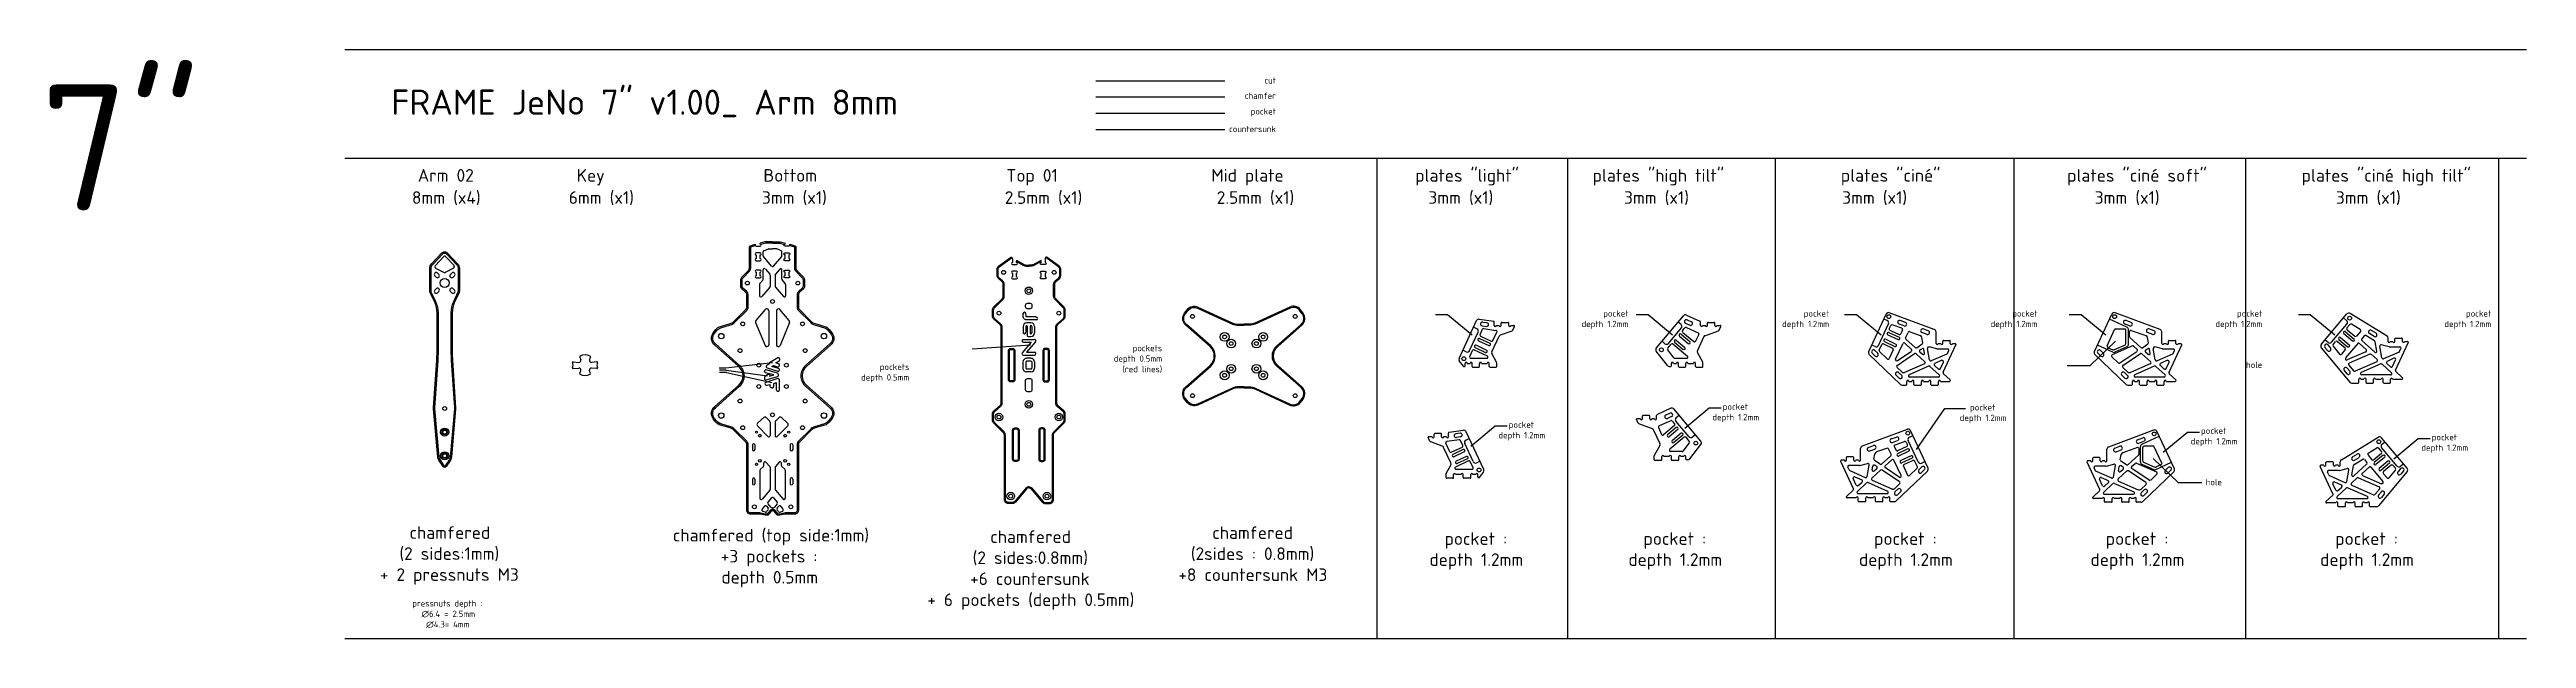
# Model space of a CAD drawing. Header units: millimetres. Extents: x -234 to 1731, y -38 to 429.
import ezdxf

# ---------------------------------------------------------------- set-up
doc = ezdxf.new("R2010")
doc.units = ezdxf.units.MM
doc.linetypes.add('JIS_09_08', pattern=[10.75, 8, -0.55, 0.55, -0.55, 0.55, -0.55])
for name, color, linetype in [('Calque1', 150, 'Continuous'), ('Calque1_chamfered', 40, 'Continuous'), ('Calque1_countersunk', 90, 'Continuous'), ('Calque1_pocket', 10, 'Continuous')]:
    doc.layers.add(name, color=color, linetype=linetype)
doc.styles.get("Standard").update_dxf_attribs({"font": 'arial.ttf'})

msp = doc.modelspace()

# ---------------------------------------------------------------- texts
at = {"linetype": 'JIS_09_08'}
for s, width, insert, char_height, attachment_point in [('{\\fISOCPEUR|b0|i0|c0|p34;7"}', 327.756, (-241.5, 401.8), 100, 1), ('{\\fISOCPEUR|b0|i0|c0|p34;FRAME JeNo 7" v1.00_ Arm 8mm}', 689.507, (36.9, 397.7), 20, 1), ('{\\fISOCPEUR|b0|i0|c0|p34;Arm 02}', 327.756, (57.9, 334.6), 10, 1), ('{\\fISOCPEUR|b0|i0|c0|p34;Key}', 327.756, (183.9, 334.6), 10, 1), ('{\\fISOCPEUR|b0|i0|c0|p34;Bottom}', 327.756, (332.2, 334.6), 10, 1), ('{\\fISOCPEUR|b0|i0|c0|p34;Top 01}', 327.756, (525, 334.6), 10, 1), ('{\\fISOCPEUR|b0|i0|c0|p34;Mid plate}', 327.756, (687.6, 334.6), 10, 1), ('{\\fISOCPEUR|b0|i0|c0|p34;plates "light"}', 327.756, (849.4, 334.6), 10, 1), ('{\\fISOCPEUR|b0|i0|c0|p34;plates "high tilt"}', 327.756, (990.2, 334.6), 10, 1), ('{\\fISOCPEUR|b0|i0|c0|p34;plates "ciné"}', 327.756, (1187.2, 334.6), 10, 1), ('{\\fISOCPEUR|b0|i0|c0|p34;plates "ciné soft"}', 327.756, (1366.8, 334.6), 10, 1), ('{\\fISOCPEUR|b0|i0|c0|p34;plates "ciné high tilt"}', 327.756, (1552.9, 334.6), 10, 1), ('{\\fISOCPEUR|b0|i0|c0|p34;8mm (x4)}', 327.756, (53.2, 317), 10, 1), ('{\\fISOCPEUR|b0|i0|c0|p34;6mm (x1)}', 327.756, (177.7, 317), 10, 1), ('{\\fISOCPEUR|b0|i0|c0|p34;3mm (x1)}', 327.756, (331, 317), 10, 1), ('{\\fISOCPEUR|b0|i0|c0|p34;2.5mm (x1)}', 327.756, (523.7, 317), 10, 1), ('{\\fISOCPEUR|b0|i0|c0|p34;2.5mm (x1)}', 327.756, (691.9, 317), 10, 1), ('{\\fISOCPEUR|b0|i0|c0|p34;3mm (x1)}', 327.756, (859.9, 317), 10, 1), ('{\\fISOCPEUR|b0|i0|c0|p34;3mm (x1)}', 327.756, (1015.2, 317), 10, 1), ('{\\fISOCPEUR|b0|i0|c0|p34;3mm (x1)}', 327.756, (1188.3, 317), 10, 1), ('{\\fISOCPEUR|b0|i0|c0|p34;3mm (x1)}', 327.756, (1388.7, 317), 10, 1), ('{\\fISOCPEUR|b0|i0|c0|p34;3mm (x1)}', 327.756, (1580.1, 317), 10, 1), ('{\\fISOCPEUR|b0|i0|c0|p34;pocket \\Pdepth 1.2mm }', 327.756, (1018.7, 222.5), 5, 3), ('{\\fISOCPEUR|b0|i0|c0|p34;pocket \\Pdepth 1.2mm }', 327.756, (1177.9, 222.5), 5, 3), ('{\\fISOCPEUR|b0|i0|c0|p34;pocket \\Pdepth 1.2mm }', 327.756, (1343.3, 222.5), 5, 3), ('{\\fISOCPEUR|b0|i0|c0|p34;pocket \\Pdepth 1.2mm }', 327.756, (1521.7, 222.5), 5, 3), ('{\\fISOCPEUR|b0|i0|c0|p34;pocket \\Pdepth 1.2mm }', 327.756, (1703.4, 222.5), 5, 3), ('{\\fISOCPEUR|b0|i0|c0|p34;pockets \\Pdepth 0.5mm }', 327.756, (448, 180.1), 5, 3), ('{\\fISOCPEUR|b0|i0|c0|p34;pockets \\Pdepth 0.5mm\\P(red lines) }', 327.756, (648.6, 195), 5, 3), ('{\\fISOCPEUR|b0|i0|c0|p34;hole}', 327.756, (1521.7, 181.7), 5, 3), ('\\pi154.37807;{\\fISOCPEUR|b0|i0|c0|p34;pocket \\P\\pi146.12807;depth 1.2mm }', 327.756, (939.1, 148.5), 5, 1), ('\\pi154.37807;{\\fISOCPEUR|b0|i0|c0|p34;pocket \\P\\pi146.12807;depth 1.2mm }', 327.756, (1135.4, 148), 5, 1), ('\\pi154.37807;{\\fISOCPEUR|b0|i0|c0|p34;pocket \\P\\pi146.12807;depth 1.2mm }', 327.756, (769.3, 134.2), 5, 1), ('\\pi154.37807;{\\fISOCPEUR|b0|i0|c0|p34;pocket \\P\\pi146.12807;depth 1.2mm }', 327.756, (1318.7, 129.4), 5, 1), ('\\pi154.37807;{\\fISOCPEUR|b0|i0|c0|p34;pocket \\P\\pi146.12807;depth 1.2mm }', 327.756, (1501.8, 124.3), 5, 1), ('\\pi158.12807;{\\fISOCPEUR|b0|i0|c0|p34;hole}', 327.756, (1318.7, 88.6), 5, 1), ('\\pi133.87807;{\\fISOCPEUR|b0|i0|c0|p34;chamfered\\P\\pi125.87807;(2 sides:1mm)\\P\\pi110.37807;+ 2 pressnuts M3}', 327.756, (-82.6, 51.1), 10, 1), ('\\pi88.87807;{\\fISOCPEUR|b0|i0|c0|p34;chamfered (top side:1mm)\\P\\pi126.87807;+3 pockets :\\P\\pi127.37807;depth 0.5mm }', 327.756, (171.4, 49), 10, 1), ('\\pi133.87807;{\\fISOCPEUR|b0|i0|c0|p34;chamfered\\P\\pi119.87807;(2 sides:0.8mm)\\P\\pi117.87807;+6 countersunk\\P\\pi83.87807;+ 6 pockets (depth 0.5mm)}', 327.756, (378.3, 47.8), 10, 1), ('\\pi133.87807;{\\fISOCPEUR|b0|i0|c0|p34;chamfered\\P\\pi116.87807;(2sides : 0.8mm)\\P\\pi106.87807;+8 countersunk M3}', 327.756, (554.5, 51), 10, 1), ('\\pi140.37807;{\\fISOCPEUR|b0|i0|c0|p34;pocket :\\P\\pi128.37807;depth 1.2mm }', 327.756, (732.3, 46.3), 10, 1), ('\\pi140.37807;{\\fISOCPEUR|b0|i0|c0|p34;pocket :\\P\\pi128.37807;depth 1.2mm }', 327.756, (890.2, 46.3), 10, 1), ('\\pi140.37807;{\\fISOCPEUR|b0|i0|c0|p34;pocket :\\P\\pi128.37807;depth 1.2mm }', 327.756, (1073.2, 46.3), 10, 1), ('\\pi140.37807;{\\fISOCPEUR|b0|i0|c0|p34;pocket :\\P\\pi128.37807;depth 1.2mm }', 327.756, (1257, 46.3), 10, 1), ('\\pi140.37807;{\\fISOCPEUR|b0|i0|c0|p34;pocket :\\P\\pi128.37807;depth 1.2mm }', 327.756, (1439.2, 46.3), 10, 1)]:
    msp.add_mtext_dynamic_manual_height_columns(s, width=width, gutter_width=12.5, heights=[0], dxfattribs=dict(at, insert=insert, char_height=char_height, attachment_point=attachment_point))
at = {"insert": (17, -7.6), "char_height": 5, "attachment_point": 1}
msp.add_mtext_dynamic_manual_height_columns('\\pi36.45843;{\\fISOCPEUR|b0|i0|c0|p34;pressnuts depth : \\P\\pi43.70843;∅6.4 = 2.5mm\\P\\pi47.45843;∅4.3= 4mm}', width=126.917, gutter_width=12.5, heights=[0], dxfattribs=at)
at = {"layer": 'Calque1', "insert": (738.9, 407.5), "char_height": 5, "attachment_point": 3}
msp.add_mtext_dynamic_manual_height_columns('{\\fISOCPEUR|b0|i0|c0|p34;cut}', width=327.756, gutter_width=12.5, heights=[0], dxfattribs=at)
at = {"layer": 'Calque1_chamfered', "insert": (738.9, 395.3), "char_height": 5, "attachment_point": 3}
msp.add_mtext_dynamic_manual_height_columns('{\\fISOCPEUR|b0|i0|c0|p34;chamfer}', width=327.756, gutter_width=12.5, heights=[0], dxfattribs=at)
at = {"layer": 'Calque1_countersunk', "insert": (738.9, 368.9), "char_height": 5, "attachment_point": 3}
msp.add_mtext_dynamic_manual_height_columns('{\\fISOCPEUR|b0|i0|c0|p34;countersunk}', width=327.756, gutter_width=12.5, heights=[0], dxfattribs=at)
at = {"layer": 'Calque1_pocket', "insert": (738.9, 382.9), "char_height": 5, "attachment_point": 3}
msp.add_mtext_dynamic_manual_height_columns('{\\fISOCPEUR|b0|i0|c0|p34;pocket}', width=327.756, gutter_width=12.5, heights=[0], dxfattribs=at)

# ---------------------------------------------------------------- linework, layer by layer
for p, q in [((875, 219), (865.5, 219)), ((894.5, 202.9), (875, 219)), ((1034.2, 219), (1024.7, 219)), ((1053.6, 202.9), (1034.2, 219)), ((1199.6, 219), (1190.2, 219)), ((1219.1, 202.9), (1199.6, 219)), ((1378, 219), (1368.5, 219)), ((1397.4, 202.9), (1378, 219)), ((1559.7, 219), (1550.3, 219)), ((1579.2, 202.9), (1559.7, 219)), ((339.4, 180.7), (302.2, 176.6)), ((544.2, 194.8), (497.7, 191.6)), ((302.2, 176.6), (297.1, 176.6)), ((302.7, 174.9), (297.4, 174.9)), ((302.9, 173.2), (297.4, 173.2)), ((302.7, 174.9), (335.5, 170.5)), ((302.9, 173.2), (338.8, 165.2)), ((1063.3, 128.9), (1082.8, 145)), ((1082.8, 145), (1092.3, 145)), ((1247.2, 112.1), (1269.7, 144.5)), ((1269.7, 144.5), (1286.1, 144.5)), ((893.6, 114.7), (913, 130.7)), ((913, 130.7), (922.5, 130.7)), ((1442.9, 109.8), (1462.4, 125.9)), ((1462.4, 125.9), (1471.9, 125.9)), ((1626, 104.7), (1645.5, 120.8)), ((1645.5, 120.8), (1655, 120.8))]:
    msp.add_line(p, q)
for points in [[(1366.7, 178.6), (1385.2, 178.6), (1405.2, 198)], [(1473.6, 85.6), (1455.1, 85.6), (1435.2, 104.9)]]:
    msp.add_lwpolyline(points)
at = {"layer": 'Calque1'}
for p, q in [((0, 429.5), (1731.3, 429.5)), ((596, 404.7), (698.3, 404.7)), ((0, 343.2), (1731.3, 343.2)), ((818.9, 343.2), (818.9, -38)), ((970.4, 343.2), (970.4, -38)), ((1135.1, 343.2), (1135.1, -38)), ((1324.4, 343.2), (1324.4, -38)), ((1508.3, 343.2), (1508.3, -38)), ((1709.1, 343.2), (1709.1, -38)), ((71.5, 257.4), (71.5, 256.9)), ((78.4, 265.2), (71.8, 258.1)), ((72, 256), (78.7, 252.6)), ((86.3, 256), (79.6, 252.6)), ((79.9, 265.2), (86.6, 258.1)), ((86.8, 257.4), (86.8, 256.9)), ((331.9, 265.8), (331.9, 268.9)), ((338.7, 257.6), (332.2, 265.2)), ((332.6, 269.8), (336.1, 271.3)), ((336.5, 271.4), (339.4, 271.4)), ((342.4, 271.4), (339.4, 271.4)), ((340.2, 257.6), (346.7, 265.2)), ((346.3, 269.8), (342.8, 271.3)), ((346.9, 265.8), (346.9, 268.9)), ((72.4, 248.8), (71.4, 249.9)), ((72.4, 239.6), (71.4, 238.6)), ((74.6, 251), (73.5, 252)), ((74.6, 237.5), (73.5, 236.5)), ((83.8, 251), (84.8, 252)), ((83.8, 237.5), (84.8, 236.5)), ((85.9, 248.8), (86.9, 249.9)), ((85.9, 239.6), (86.9, 238.6)), ((329.1, 243.1), (329.1, 234.1)), ((329.3, 243.8), (331.7, 246.5)), ((337.2, 240.8), (330.9, 233.5)), ((331.9, 247.2), (331.9, 254.6)), ((333.7, 255.2), (337.2, 251.1)), ((337.4, 250.5), (337.4, 241.5)), ((341.4, 250.5), (341.4, 241.5)), ((345.2, 255.2), (341.7, 251.1)), ((341.7, 240.8), (348, 233.5)), ((346.9, 247.2), (346.9, 254.6)), ((349.5, 243.8), (347.2, 246.5)), ((349.8, 243.1), (349.8, 234.1)), ((326.3, 214.3), (333.8, 223.1)), ((336.4, 222.1), (336.4, 195.2)), ((342.5, 222.1), (342.5, 195.2)), ((352.6, 214.3), (345.1, 223.1)), ((1040.8, 192.6), (1062.3, 218.2)), ((1064.6, 218.7), (1075.3, 213.9)), ((1209.3, 189.7), (1223.2, 219.5)), ((1261.4, 207.3), (1225.7, 220.6)), ((1388.4, 189.7), (1402.3, 219.5)), ((1440.6, 207.3), (1404.8, 220.6)), ((1568.5, 195.3), (1588.9, 219.6)), ((1620.7, 202.1), (1591.5, 220)), ((326, 212.9), (333.5, 194.6)), ((352.9, 212.9), (345.4, 194.6)), ((884.2, 184.3), (898.2, 214.3)), ((899.6, 198.4), (907.8, 194.5)), ((900.3, 215.5), (911.8, 213.8)), ((900.5, 200.2), (908.6, 196.4)), ((900.9, 203.3), (902.8, 207.4)), ((901.3, 202), (909.8, 198)), ((902.6, 210.2), (905.9, 209.7)), ((903, 213.2), (906.3, 212.7)), ((903.8, 208), (913.5, 206.6)), ((910.3, 189.6), (916.1, 201.9)), ((911.1, 198.5), (914.3, 205.2)), ((912.2, 210.4), (912.2, 213.3)), ((913.8, 210.4), (916, 210.4)), ((917.2, 203), (926.4, 206.3)), ((917.6, 210.4), (917.6, 212.4)), ((918.1, 212.9), (923.1, 212.9)), ((923.6, 210.4), (923.6, 212.4)), ((925.2, 210.4), (927.8, 210.4)), ((926.9, 206.8), (928.3, 209.7)), ((1055.3, 197.3), (1062.2, 191.5)), ((1056.6, 198.9), (1063.5, 193.1)), ((1059.2, 201.9), (1066.1, 196.1)), ((1060.4, 203.5), (1067.3, 197.7)), ((1061.6, 206.4), (1063.5, 208.6)), ((1061.7, 205), (1070.5, 197.7)), ((1064, 212.2), (1067.3, 210.7)), ((1064.7, 208.9), (1074, 204.7)), ((1065.3, 214.9), (1068.6, 213.4)), ((1074.5, 203.4), (1072, 198)), ((1078.6, 201.8), (1073.4, 190.7)), ((1075.9, 210.4), (1075.9, 213)), ((1077.5, 210.4), (1079.7, 210.4)), ((1079.2, 202.3), (1090.1, 206.3)), ((1081.3, 210.4), (1081.3, 212.4)), ((1081.8, 212.9), (1086.8, 212.9)), ((1087.3, 210.4), (1087.3, 212.4)), ((1088.9, 210.4), (1091.5, 210.4)), ((1090.6, 206.8), (1092, 209.7)), ((1221.9, 197.7), (1230.1, 193.9)), ((1222.8, 199.5), (1230.9, 195.7)), ((1224.4, 203.1), (1232.6, 199.3)), ((1225.3, 204.9), (1233.4, 201.1)), ((1226.7, 210.3), (1225.6, 208.1)), ((1226.1, 206.8), (1233.4, 203.4)), ((1235.5, 208.2), (1227.9, 210.9)), ((1237.5, 210.1), (1233.4, 211.6)), ((1238.5, 212.9), (1234.4, 214.4)), ((1236.1, 206.9), (1234.7, 203.9)), ((1238.6, 200.7), (1240.6, 205)), ((1246.1, 192.9), (1238.8, 199.6)), ((1241.5, 205.6), (1250.1, 202.6)), ((1252.2, 196.8), (1251.4, 201)), ((1255.6, 203.3), (1251.5, 204.9)), ((1256.6, 206.2), (1252.5, 207.7)), ((1262.8, 196.1), (1262.8, 205.4)), ((1268.2, 196.1), (1268.2, 198.1)), ((1268.7, 198.6), (1273.6, 198.6)), ((1274.1, 196.1), (1274.1, 198.1)), ((1398.5, 194.4), (1404.4, 207.2)), ((1405.3, 207.7), (1412.4, 207.7)), ((1416.6, 210.1), (1412.5, 211.6)), ((1413.4, 195.9), (1413.4, 206.7)), ((1417.7, 212.9), (1413.6, 214.4)), ((1416.4, 201.5), (1416.4, 205.6)), ((1425.3, 192.9), (1416.7, 200.7)), ((1417.7, 206.6), (1429.2, 202.6)), ((1434.7, 203.3), (1430.6, 204.9)), ((1431.3, 196.8), (1430.6, 201)), ((1435.8, 206.2), (1431.7, 207.7)), ((1441.9, 196.1), (1441.9, 205.4)), ((1447.3, 196.1), (1447.3, 198.1)), ((1447.8, 198.6), (1452.7, 198.6)), ((1453.2, 196.1), (1453.2, 198.1)), ((1577.9, 195.2), (1579.9, 197.7)), ((1581.3, 197.8), (1587.4, 192.7)), ((1582.5, 199.4), (1589.4, 193.6)), ((1583.8, 200.9), (1590.7, 195.1)), ((1586.4, 204), (1593.3, 198.2)), ((1587.7, 205.5), (1594.6, 199.7)), ((1591.2, 211.3), (1588.8, 208.5)), ((1589, 207.1), (1595.1, 201.9)), ((1599.4, 207.3), (1592.5, 211.5)), ((1599.6, 205.8), (1596.5, 202)), ((1602.5, 202.2), (1600.6, 199.9)), ((1610.9, 189.2), (1600.7, 198.5)), ((1610.7, 198.2), (1603.8, 202.5)), ((1610.4, 201.7), (1606.7, 204)), ((1612, 204.3), (1608.3, 206.5)), ((1612.5, 190.1), (1611.2, 197.5)), ((1621.6, 197.8), (1621.6, 200.4)), ((1623.2, 197.8), (1625.4, 197.8)), ((1627, 197.8), (1627, 199.8)), ((1627.4, 175), (1637.5, 196.6)), ((1627.5, 200.3), (1632.5, 200.3)), ((1633, 197.8), (1633, 199.8)), ((1634.6, 197.8), (1636.8, 197.8)), ((181.2, 181.6), (185.6, 181.2)), ((186.4, 185.4), (187.2, 183.2)), ((194.8, 185.4), (194, 183.2)), ((200, 181.6), (195.6, 181.2)), ((887.7, 178.1), (884.4, 182.3)), ((888.1, 177.9), (888.5, 177.9)), ((889, 178.4), (889, 180.4)), ((890.6, 180.4), (893, 180.4)), ((892.7, 185.8), (894.9, 190.6)), ((893.6, 184.4), (906.1, 184.4)), ((894.6, 177.9), (894.6, 180.4)), ((895.1, 177.4), (900, 177.4)), ((896.2, 191.1), (906.6, 186.3)), ((897.1, 192.9), (905.3, 189.1)), ((898, 194.7), (906.1, 190.9)), ((900.5, 177.9), (900.5, 180.4)), ((902.1, 180.4), (906.6, 180.4)), ((908.2, 177.9), (908.2, 180.4)), ((908.7, 177.4), (913.6, 177.4)), ((914, 181.3), (910.4, 187.8)), ((914.1, 177.9), (914.1, 180.8)), ((1049.6, 178.7), (1040.7, 190.1)), ((1049.8, 192.4), (1052.6, 195.7)), ((1054.7, 184.8), (1049.8, 191.2)), ((1051.1, 177.9), (1052.2, 177.9)), ((1052.7, 178.4), (1052.7, 180.4)), ((1054, 195.8), (1065.5, 186.2)), ((1054.3, 180.4), (1056.7, 180.4)), ((1055.5, 184.4), (1064.9, 184.4)), ((1058.3, 177.9), (1058.3, 180.4)), ((1058.8, 177.4), (1063.7, 177.4)), ((1064.2, 177.9), (1064.2, 180.4)), ((1065.8, 180.4), (1070.3, 180.4)), ((1071.9, 177.9), (1071.9, 180.4)), ((1072.4, 177.4), (1077.3, 177.4)), ((1077.7, 181.3), (1073.5, 188.9)), ((1077.8, 177.9), (1077.8, 180.8)), ((1209.7, 187.4), (1234.5, 163.7)), ((1212, 188.5), (1214.4, 186.2)), ((1214.1, 190.7), (1216.5, 188.4)), ((1217.7, 190.8), (1219.8, 195.3)), ((1217.9, 189.7), (1224, 183.9)), ((1221.2, 195.8), (1228.3, 192.5)), ((1228.8, 191.2), (1225.5, 184.2)), ((1230.7, 183.8), (1236.4, 196)), ((1231.8, 177.2), (1235.7, 173.6)), ((1232, 178.8), (1245.8, 188.1)), ((1232.2, 182.6), (1243.1, 189.9)), ((1253.6, 180.1), (1237.8, 173.2)), ((1243.2, 191.5), (1238, 196.3)), ((1256.9, 178.2), (1241.4, 171.4)), ((1253.9, 181.7), (1247, 188)), ((1247.4, 192.8), (1251.8, 195.8)), ((1252, 187.5), (1249.9, 189.4)), ((1250, 191), (1251.6, 192)), ((1253.7, 188.4), (1253.1, 191.4)), ((1257.7, 183.2), (1256, 192.2)), ((1263.5, 191.9), (1257.3, 193.4)), ((1265.3, 171.3), (1257.9, 178)), ((1271.3, 187.8), (1259, 182.4)), ((1264.7, 175.9), (1261.6, 178.7)), ((1267.3, 182.8), (1261.9, 180.4)), ((1263.7, 191.9), (1272, 191.9)), ((1264.4, 196.1), (1266.6, 196.1)), ((1266.2, 176.3), (1268.6, 181.4)), ((1268.5, 173.4), (1278.6, 195)), ((1271.8, 188.3), (1272.9, 190.5)), ((1275.7, 196.1), (1277.9, 196.1)), ((1388.8, 187.4), (1413.6, 163.7)), ((1391.2, 188.5), (1393.6, 186.2)), ((1393.3, 190.7), (1395.7, 188.4)), ((1398.9, 193.1), (1403.2, 191.1)), ((1402.3, 185.6), (1407.3, 180.8)), ((1418.6, 194.2), (1402.6, 187.2)), ((1412.8, 194.9), (1404, 191.1)), ((1408.5, 180.7), (1422.2, 189.9)), ((1411, 177.2), (1414.8, 173.6)), ((1411.1, 178.8), (1424.9, 188.1)), ((1432.8, 180.1), (1417, 173.2)), ((1422.4, 191.5), (1419.6, 194)), ((1436, 178.2), (1420.5, 171.4)), ((1433.1, 181.7), (1426.2, 188)), ((1426.5, 192.8), (1430.9, 195.8)), ((1431.2, 187.5), (1429.1, 189.4)), ((1429.2, 191), (1430.7, 192)), ((1432.8, 188.4), (1432.3, 191.4)), ((1436.8, 183.2), (1435.2, 192.2)), ((1442.6, 191.9), (1436.4, 193.4)), ((1444.5, 171.3), (1437.1, 178)), ((1450.5, 187.8), (1438.2, 182.4)), ((1443.8, 175.9), (1440.8, 178.7)), ((1446.5, 182.8), (1441, 180.4)), ((1442.8, 191.9), (1451.1, 191.9)), ((1443.5, 196.1), (1445.7, 196.1)), ((1445.4, 176.3), (1447.8, 181.4)), ((1447.7, 173.4), (1457.8, 195)), ((1451, 188.3), (1452, 190.5)), ((1454.8, 196.1), (1457, 196.1)), ((1568.5, 192.7), (1591.2, 165.5)), ((1571.4, 193.1), (1573.5, 190.6)), ((1573.7, 195.1), (1575.8, 192.5)), ((1577.9, 194), (1583, 187.8)), ((1587.5, 191.3), (1584.5, 187.8)), ((1597.4, 196.1), (1587.8, 184.7)), ((1603.9, 189.6), (1589, 183.1)), ((1590.3, 179), (1594.1, 174.5)), ((1607.1, 187.7), (1590.7, 180.6)), ((1612.5, 181.7), (1595.3, 174.2)), ((1604.2, 191.3), (1598.8, 196.2)), ((1615.7, 179.9), (1600.2, 173.1)), ((1612.8, 183.4), (1608.2, 187.6)), ((1616.5, 184.8), (1614.9, 193.9)), ((1622.3, 193.6), (1616.1, 195)), ((1624.2, 172.9), (1616.8, 179.7)), ((1630.2, 189.4), (1617.9, 184.1)), ((1623.5, 177.6), (1620.5, 180.4)), ((1626.2, 184.4), (1620.8, 182)), ((1622.6, 193.5), (1630.8, 193.5)), ((1625.1, 177.9), (1627.5, 183.1)), ((1630.7, 189.9), (1631.7, 192.1)), ((181.2, 176.3), (185.6, 176.7)), ((186.4, 172.5), (187.2, 174.7)), ((194.8, 172.5), (194, 174.7)), ((200, 176.3), (195.6, 176.7)), ((1231.1, 170.9), (1233.5, 168.6)), ((1233.1, 173.1), (1235.6, 170.8)), ((1235.9, 163.1), (1239, 163.1)), ((1239.5, 163.6), (1239.5, 166.1)), ((1241.1, 166.1), (1243.5, 166.1)), ((1264.7, 169.5), (1241.8, 169.5)), ((1245.1, 163.6), (1245.1, 166.1)), ((1245.6, 163.1), (1250.6, 163.1)), ((1251.1, 163.6), (1251.1, 166.1)), ((1252.7, 166.1), (1257.1, 166.1)), ((1258.7, 163.6), (1258.7, 166.1)), ((1259.2, 163.1), (1264.2, 163.1)), ((1264.7, 163.6), (1264.7, 166.1)), ((1266.3, 166.1), (1273.4, 166.1)), ((1274.1, 167.3), (1268.8, 172.2)), ((1410.2, 170.9), (1412.6, 168.6)), ((1412.3, 173.1), (1414.7, 170.8)), ((1415, 163.1), (1418.1, 163.1)), ((1418.6, 163.6), (1418.6, 166.1)), ((1420.2, 166.1), (1422.7, 166.1)), ((1443.8, 169.5), (1420.9, 169.5)), ((1424.3, 163.6), (1424.3, 166.1)), ((1424.8, 163.1), (1429.7, 163.1)), ((1430.2, 163.6), (1430.2, 166.1)), ((1431.8, 166.1), (1436.3, 166.1)), ((1437.9, 163.6), (1437.9, 166.1)), ((1438.4, 163.1), (1443.3, 163.1)), ((1443.8, 163.6), (1443.8, 166.1)), ((1445.4, 166.1), (1452.5, 166.1)), ((1453.2, 167.3), (1447.9, 172.2)), ((1586.7, 174.7), (1588.9, 172.2)), ((1589, 176.6), (1591.2, 174.1)), ((1592.7, 164.8), (1597.9, 164.8)), ((1598.4, 165.3), (1598.4, 167.8)), ((1600, 167.8), (1602.4, 167.8)), ((1623.5, 171.2), (1600.6, 171.2)), ((1604, 165.3), (1604, 167.8)), ((1604.5, 164.8), (1609.5, 164.8)), ((1610, 165.3), (1610, 167.8)), ((1611.6, 167.8), (1616, 167.8)), ((1617.6, 165.3), (1617.6, 167.8)), ((1618.1, 164.8), (1623, 164.8)), ((1623.5, 165.3), (1623.5, 167.8)), ((1625.1, 167.8), (1632.3, 167.8)), ((1633, 169), (1627.6, 173.8)), ((1029.7, 136.4), (1029.7, 138.4)), ((1035.2, 138.9), (1030.2, 138.9)), ((1035.7, 136.4), (1035.7, 138.4)), ((1041, 136.4), (1041, 139)), ((1052.4, 144.7), (1041.6, 139.9)), ((1051.7, 140.9), (1048.4, 139.4)), ((1052.9, 138.2), (1049.6, 136.7)), ((1076.2, 118.6), (1054.7, 144.2)), ((327.4, 130.7), (335.7, 122.4)), ((327.5, 132.9), (332.5, 137.3)), ((334.5, 137.2), (337, 134.7)), ((337.4, 133.7), (337.4, 123.1)), ((341.4, 133.7), (341.4, 123.1)), ((344.4, 137.2), (341.9, 134.7)), ((351.5, 130.7), (343.2, 122.4)), ((351.4, 132.9), (346.4, 137.3)), ((861.1, 118.6), (859.8, 121.5)), ((862.9, 122.2), (860.2, 122.2)), ((870.9, 114.7), (861.7, 118.1)), ((864.5, 122.2), (864.5, 124.2)), ((869.9, 124.7), (865, 124.7)), ((870.4, 122.2), (870.4, 124.2)), ((874.2, 122.2), (872, 122.2)), ((884.2, 119.8), (874.5, 118.4)), ((875.8, 122.2), (875.8, 125.1)), ((887.8, 127.2), (876.3, 125.6)), ((885, 124.9), (881.7, 124.5)), ((885.4, 122), (882.1, 121.5)), ((887.2, 115.1), (885.3, 119.2)), ((903.8, 96.1), (889.9, 126.1)), ((1026.3, 132.8), (1025, 135.7)), ((1028.1, 136.4), (1025.4, 136.4)), ((1037.8, 128.4), (1026.9, 132.3)), ((1039.4, 136.4), (1037.3, 136.4)), ((1038.4, 127.8), (1043.6, 116.7)), ((1042.5, 129.4), (1045, 124)), ((1052.3, 134.9), (1043, 130.7)), ((1055.2, 131), (1046.5, 123.7)), ((1056.5, 129.5), (1049.6, 123.7)), ((1057.8, 127.9), (1050.9, 122.2)), ((1063, 121.8), (1051.5, 112.2)), ((1055.4, 132.4), (1053.5, 134.6)), ((1060.4, 124.9), (1053.5, 119.1)), ((1061.7, 123.3), (1054.8, 117.6)), ((1067.1, 118.4), (1064.4, 121.7)), ((1204.3, 114.8), (1240, 128.1)), ((1227.2, 120.4), (1231.3, 121.9)), ((1228.2, 117.6), (1232.3, 119.1)), ((1230.2, 115.7), (1237.7, 118.4)), ((1256.4, 97.2), (1242.5, 127)), ((1399.8, 114.2), (1435.5, 127.5)), ((1422.7, 119.8), (1426.8, 121.4)), ((1423.7, 117), (1427.8, 118.6)), ((1451.9, 96.6), (1438, 126.5)), ((1584.5, 103.9), (1613.7, 121.8)), ((1636.7, 97.1), (1616.3, 121.4)), ((323.4, 115.6), (323.4, 112)), ((325.4, 115.6), (325.4, 112)), ((329.8, 96.3), (332.1, 98.6)), ((332.4, 99.3), (332.4, 101.2)), ((334.2, 101.9), (337.2, 98.6)), ((344.7, 101.9), (341.7, 98.6)), ((346.4, 99.3), (346.4, 101.2)), ((349.1, 96.3), (346.8, 98.6)), ((353.4, 115.6), (353.4, 112)), ((355.4, 115.6), (355.4, 112)), ((877.7, 101.4), (872, 113.7)), ((876.9, 110.3), (873.8, 117)), ((874.1, 93.1), (877.7, 99.6)), ((886.7, 113.7), (878.2, 109.8)), ((887.6, 111.9), (879.4, 108.1)), ((888.4, 110.1), (880.2, 106.3)), ((891.8, 102.9), (881.5, 98.1)), ((890.1, 106.5), (881.9, 102.7)), ((890.9, 104.7), (882.8, 100.9)), ((895.4, 97.6), (893.1, 102.4)), ((1039.1, 103.9), (1039.1, 106.9)), ((1039.3, 107.4), (1043.5, 114.9)), ((1044.6, 103.4), (1039.6, 103.4)), ((1045.1, 103.9), (1045.1, 106.4)), ((1051.1, 106.4), (1046.7, 106.4)), ((1061.4, 110.4), (1052.1, 110.4)), ((1052.7, 103.9), (1052.7, 106.4)), ((1058.2, 103.4), (1053.2, 103.4)), ((1058.7, 103.9), (1058.7, 106.4)), ((1062.7, 106.4), (1060.3, 106.4)), ((1062.2, 110.8), (1067.2, 117.2)), ((1064.3, 104.4), (1064.3, 106.4)), ((1065.8, 103.9), (1064.8, 103.9)), ((1067.4, 104.7), (1076.2, 116.1)), ((1197.2, 80.9), (1187.1, 102.5)), ((1190, 103.6), (1187.8, 103.6)), ((1191.6, 103.6), (1191.6, 105.6)), ((1197, 106.1), (1192.1, 106.1)), ((1202, 99.4), (1193.7, 99.4)), ((1197.5, 103.6), (1197.5, 105.6)), ((1201.3, 103.6), (1199.1, 103.6)), ((1202.2, 99.4), (1208.4, 100.9)), ((1202.9, 103.6), (1202.9, 112.9)), ((1208, 90.7), (1209.7, 99.7)), ((1209.1, 113.7), (1213.2, 115.2)), ((1210.1, 110.9), (1214.2, 112.4)), ((1212, 95.9), (1212.5, 98.9)), ((1213.5, 104.3), (1214.3, 108.6)), ((1218.3, 100.3), (1213.9, 103.3)), ((1215.6, 98.5), (1214.1, 99.6)), ((1224.2, 113.1), (1215.6, 110.1)), ((1219.6, 100.4), (1226.9, 107.1)), ((1222.5, 99), (1227.7, 103.8)), ((1227.1, 108.3), (1225.1, 112.5)), ((1235, 91.3), (1229.3, 103.5)), ((1229.6, 114.4), (1231, 111.4)), ((1240.4, 112.5), (1232.2, 108.6)), ((1239.6, 114.3), (1232.3, 110.9)), ((1241.2, 110.6), (1233.1, 106.8)), ((1242.9, 107), (1234.8, 103.2)), ((1243.8, 105.2), (1235.6, 101.4)), ((1236.9, 98.7), (1240.1, 91.7)), ((1244.5, 103.3), (1237.4, 100)), ((1239, 117.9), (1240, 115.6)), ((1248, 98.3), (1245.8, 102.9)), ((1392.7, 80.3), (1382.6, 101.9)), ((1385.5, 103.1), (1383.3, 103.1)), ((1387.1, 103.1), (1387.1, 105.1)), ((1392.5, 105.6), (1387.6, 105.6)), ((1397.5, 98.8), (1389.2, 98.8)), ((1393, 103.1), (1393, 105.1)), ((1396.8, 103.1), (1394.6, 103.1)), ((1397.7, 98.8), (1403.9, 100.3)), ((1398.4, 103.1), (1398.4, 112.3)), ((1403.5, 90.1), (1405.2, 99.2)), ((1404.6, 113.1), (1408.7, 114.6)), ((1405.6, 110.3), (1409.7, 111.8)), ((1407.5, 95.4), (1408.1, 98.3)), ((1409, 103.7), (1409.8, 108)), ((1413.8, 99.8), (1409.4, 102.7)), ((1411.2, 97.9), (1409.6, 99)), ((1422.6, 113.5), (1411.1, 109.5)), ((1415.1, 99.8), (1423.6, 107.7)), ((1418, 98.4), (1420.7, 100.9)), ((1421.8, 101.1), (1437.8, 94.2)), ((1423.9, 108.4), (1423.9, 112.6)), ((1426.9, 102.8), (1426.9, 113.7)), ((1427.5, 101.9), (1436.4, 98)), ((1435, 114.7), (1427.9, 114.7)), ((1441.9, 101.3), (1435.9, 114.1)), ((1441.4, 100), (1437.2, 98)), ((1577.8, 76.8), (1567.7, 98.5)), ((1570.6, 99.6), (1568.4, 99.6)), ((1572.2, 99.6), (1572.2, 101.6)), ((1577.7, 102.1), (1572.7, 102.1)), ((1578.2, 99.6), (1578.2, 101.6)), ((1582, 99.6), (1579.8, 99.6)), ((1583.6, 99.6), (1583.6, 102.2)), ((1592.7, 91.9), (1594, 99.4)), ((1593.2, 106.1), (1596.9, 108.4)), ((1594.3, 91), (1604.5, 100.4)), ((1594.5, 100.1), (1601.4, 104.3)), ((1594.8, 103.5), (1598.5, 105.8)), ((1602.7, 104.1), (1604.6, 101.7)), ((1605.6, 107.6), (1608.7, 103.9)), ((1605.8, 109.1), (1612.7, 113.3)), ((1616.3, 108.9), (1610.1, 103.7)), ((1617.5, 107.4), (1610.6, 101.6)), ((1618.8, 105.8), (1611.9, 100)), ((1614, 113.1), (1616.4, 110.3)), ((1621.4, 102.8), (1614.5, 97)), ((1622.7, 101.2), (1615.8, 95.4)), ((1623.9, 99.6), (1617.8, 94.6)), ((1627.3, 97.1), (1625.3, 99.5)), ((323.4, 88.4), (323.4, 84.9)), ((325.4, 88.4), (325.4, 84.9)), ((329.4, 95.6), (329.4, 73.3)), ((337.2, 79.7), (331.2, 72.7)), ((337.4, 97.9), (337.4, 80.3)), ((341.4, 97.9), (341.4, 80.3)), ((341.7, 79.7), (347.7, 72.7)), ((349.4, 95.6), (349.4, 73.3)), ((353.4, 88.4), (353.4, 84.9)), ((355.4, 88.4), (355.4, 84.9)), ((873.9, 89.7), (873.9, 92.6)), ((879.4, 89.2), (874.4, 89.2)), ((879.9, 89.7), (879.9, 92.2)), ((885.9, 92.2), (881.5, 92.2)), ((894.5, 96.2), (881.9, 96.2)), ((887.5, 89.7), (887.5, 92.2)), ((893, 89.2), (888, 89.2)), ((893.5, 89.7), (893.5, 92.2)), ((897.5, 92.2), (895.1, 92.2)), ((899.1, 90.2), (899.1, 92.2)), ((900, 89.7), (899.6, 89.7)), ((900.4, 89.9), (903.6, 94)), ((1191.6, 74.8), (1196.9, 79.7)), ((1193.8, 95.8), (1192.8, 98)), ((1194.4, 95.3), (1206.6, 89.9)), ((1199.4, 83.8), (1197, 88.9)), ((1198.3, 90.3), (1203.8, 87.9)), ((1200.4, 78.8), (1207.7, 85.5)), ((1201, 83.5), (1204.1, 86.2)), ((1208.8, 85.7), (1224.3, 79)), ((1211.8, 89.2), (1218.7, 95.5)), ((1212.1, 87.6), (1227.8, 80.7)), ((1213.7, 95), (1215.8, 96.9)), ((1233.7, 86.3), (1219.9, 95.6)), ((1233.5, 90.1), (1222.6, 97.4)), ((1233.9, 84.8), (1230, 81.1)), ((1232.5, 80.6), (1230.1, 78.3)), ((1256, 94.9), (1231.2, 71.2)), ((1247.7, 97.2), (1241.7, 91.4)), ((1251.6, 98.2), (1249.2, 95.9)), ((1253.7, 96.1), (1251.2, 93.8)), ((1387.1, 74.3), (1392.4, 79.1)), ((1389.4, 95.2), (1388.3, 97.4)), ((1389.9, 94.7), (1402.1, 89.4)), ((1395, 83.2), (1392.5, 88.4)), ((1393.8, 89.7), (1399.3, 87.3)), ((1395.9, 78.2), (1403.2, 85)), ((1396.5, 82.9), (1399.6, 85.7)), ((1404.3, 85.1), (1419.8, 78.4)), ((1407.3, 88.7), (1414.2, 95)), ((1407.6, 87), (1423.3, 80.1)), ((1409.2, 94.5), (1411.3, 96.4)), ((1429.2, 85.7), (1415.4, 95.1)), ((1431.8, 87.6), (1418.1, 96.9)), ((1429.4, 84.2), (1425.5, 80.5)), ((1428, 80), (1425.6, 77.7)), ((1451.5, 94.3), (1426.7, 70.6)), ((1438.1, 92.5), (1433.1, 87.7)), ((1447.1, 97.7), (1444.7, 95.3)), ((1449.2, 95.5), (1446.7, 93.2)), ((1574.5, 91.8), (1573.5, 93.9)), ((1582.6, 95.4), (1574.4, 95.4)), ((1575, 91.3), (1587.3, 85.9)), ((1580.1, 79.7), (1577.7, 84.9)), ((1579, 86.3), (1584.4, 83.9)), ((1581, 74.8), (1588.4, 81.5)), ((1581.7, 79.4), (1584.7, 82.2)), ((1582.9, 95.4), (1589.1, 96.9)), ((1588.7, 86.7), (1590.3, 95.7)), ((1589.5, 81.7), (1605, 74.9)), ((1592.4, 85.2), (1597, 89.4)), ((1592.7, 83.6), (1609.9, 76)), ((1598.1, 89.6), (1614.5, 82.4)), ((1601, 93.1), (1606.4, 98)), ((1601.3, 91.4), (1616.3, 84.9)), ((1607.8, 97.9), (1617.4, 86.5)), ((1614.9, 80.9), (1611.1, 76.3)), ((1636.7, 94.5), (1614, 67.3)), ((1617.7, 93.1), (1620.7, 89.6)), ((1627.3, 95.8), (1622.2, 89.6)), ((1631.5, 96.9), (1629.4, 94.3)), ((1633.8, 95), (1631.7, 92.4)), ((331.2, 63.7), (331.2, 64.5)), ((333.1, 67), (331.5, 65.2)), ((333.8, 62.3), (332, 62.7)), ((334.6, 67), (336, 65.4)), ((336, 64.1), (334.7, 62.7)), ((338.7, 73.6), (335.7, 70.1)), ((335.7, 68.8), (337.9, 66.2)), ((339.4, 65.8), (338.7, 65.8)), ((339.4, 65.8), (340.2, 65.8)), ((340.2, 73.6), (343.2, 70.1)), ((343.2, 68.8), (341, 66.2)), ((344.3, 67), (342.9, 65.4)), ((342.9, 64.1), (344.2, 62.7)), ((345.1, 62.3), (346.9, 62.7)), ((345.8, 67), (347.4, 65.2)), ((347.7, 63.7), (347.7, 64.5)), ((1199.4, 73.6), (1192.3, 73.6)), ((1201, 77), (1223.9, 77)), ((1201, 71.1), (1201, 73.6)), ((1206.5, 70.6), (1201.5, 70.6)), ((1207, 71.1), (1207, 73.6)), ((1213, 73.6), (1208.6, 73.6)), ((1214.6, 71.1), (1214.6, 73.6)), ((1220.1, 70.6), (1215.1, 70.6)), ((1220.6, 71.1), (1220.6, 73.6)), ((1224.6, 73.6), (1222.2, 73.6)), ((1226.2, 71.1), (1226.2, 73.6)), ((1229.8, 70.6), (1226.7, 70.6)), ((1234.6, 78.4), (1232.2, 76.1)), ((1394.9, 73.1), (1387.8, 73.1)), ((1396.5, 76.5), (1419.4, 76.5)), ((1396.5, 70.6), (1396.5, 73.1)), ((1402, 70.1), (1397, 70.1)), ((1402.5, 70.6), (1402.5, 73.1)), ((1408.5, 73.1), (1404.1, 73.1)), ((1410.1, 70.6), (1410.1, 73.1)), ((1415.6, 70.1), (1410.6, 70.1)), ((1416.1, 70.6), (1416.1, 73.1)), ((1420.1, 73.1), (1417.7, 73.1)), ((1421.7, 70.6), (1421.7, 73.1)), ((1425.3, 70.1), (1422.2, 70.1)), ((1430.1, 77.9), (1427.7, 75.6)), ((1572.2, 70.8), (1577.6, 75.7)), ((1580.1, 69.6), (1572.9, 69.6)), ((1581.7, 73), (1604.6, 73)), ((1581.7, 67.1), (1581.7, 69.6)), ((1587.1, 66.6), (1582.2, 66.6)), ((1587.6, 67.1), (1587.6, 69.6)), ((1593.7, 69.6), (1589.2, 69.6)), ((1595.3, 67.1), (1595.3, 69.6)), ((1600.7, 66.6), (1595.8, 66.6)), ((1601.2, 67.1), (1601.2, 69.6)), ((1605.2, 69.6), (1602.8, 69.6)), ((1606.8, 67.1), (1606.8, 69.6)), ((1612.5, 66.6), (1607.3, 66.6)), ((1616.2, 78.5), (1614, 75.9)), ((1618.5, 76.6), (1616.3, 74)), ((0, -38), (1731.3, -38))]:
    msp.add_line(p, q, dxfattribs=at)
for points in [[(325.6, 274.3, 0.420171), (326.4, 273.5), (329.6, 273.5, 1), (329.6, 275.1), (329.6, 275.7)], [(339.4, 276.9), (334, 276.9, 0.069107), (333.4, 276.8), (329.6, 275.7)], [(339.4, 276.9), (344.9, 276.9, -0.069107), (345.4, 276.8), (349.3, 275.7)], [(353.2, 274.3, -0.414214), (352.4, 273.5), (349.3, 273.5, -1), (349.3, 275.1), (349.3, 275.7)], [(353.2, 274.3), (353.2, 275), (357.1, 273.7, -0.322824), (357.8, 272.8), (357.8, 256.3, 0.19243), (358.6, 254.2), (363.9, 248.7, -0.19243), (364.7, 246.6), (364.7, 241.6, -0.214457), (363.7, 239.3), (360.9, 236.8, 0.214457), (359.9, 234.6), (359.9, 225.2, 0.198912), (360.7, 223.1), (370.1, 213.7, 0.125576), (373.1, 211.9), (380.8, 209.7, -0.158189), (384.4, 207.2), (386.5, 204.5, -0.394865), (385.6, 195), (366.3, 178, 0.450632), (366.3, 163), (385.6, 146, -0.394865), (386.5, 136.4), (384.4, 133.8, -0.158189), (380.8, 131.3), (373.1, 129.1, 0.125576), (370.1, 127.3), (360.7, 117.9, 0.198912), (359.9, 115.8), (359.9, 63.7, -0.414214), (356.9, 60.7), (349.6, 60.7, 0.053022), (349.2, 60.7), (345.3, 59.8, -0.053022), (344.9, 59.8), (343.8, 59.8, -0.219685), (343, 60.1), (340.6, 63, 0.219685), (339.9, 63.3), (339.4, 63.3), (339, 63.3, 0.219685), (338.3, 63), (335.9, 60.1, -0.219685), (335.1, 59.8), (334, 59.8, -0.053022), (333.6, 59.8), (329.7, 60.7, 0.053022), (329.3, 60.7), (322, 60.7, -0.414214), (319, 63.7), (319, 115.8, 0.198912), (318.1, 117.9), (308.8, 127.3, 0.125576), (305.8, 129.1), (298.1, 131.3, -0.158189), (294.5, 133.8), (292.4, 136.4, -0.394865), (293.3, 146), (312.6, 163, 0.450632), (312.6, 178), (293.3, 195, -0.394865), (292.4, 204.5), (294.5, 207.2, -0.158189), (298.1, 209.7), (305.8, 211.9, 0.125576), (308.8, 213.7), (318.1, 223.1, 0.198912), (319, 225.2), (319, 234.6, 0.214457), (318, 236.8), (315.2, 239.3, -0.214457), (314.2, 241.6), (314.2, 246.6, -0.19243), (315, 248.7), (320.3, 254.2, 0.19243), (321.1, 256.3), (321.1, 272.8, -0.322824), (321.8, 273.7), (325.6, 275), (325.6, 274.3)], [(542.8, 81.7, 0.219685), (541.3, 81), (532.2, 70.3, -0.219685), (529.9, 69.2), (526.4, 69.2, -0.414214), (523.4, 72.2), (523.4, 123.3, 0.198912), (522.5, 125.4), (514.8, 133.1, -0.198912), (513.9, 135.3), (513.9, 140.3, -0.214457), (515, 142.6), (519.8, 146.8, 0.214457), (520.8, 149.1), (520.8, 208.9, 0.214457), (519.8, 211.2), (515, 215.4, -0.214457), (513.9, 217.7), (513.9, 222.8, -0.198912), (514.8, 224.9), (521.5, 231.6, 0.198912), (522.4, 233.7), (522.4, 243.1, 0.214457), (521.4, 245.3), (518.6, 247.8, -0.214457), (517.6, 250.1), (517.6, 255.2, -0.240015), (518.8, 257.6), (528.2, 264.5, -0.612884), (529.8, 263.7), (529.8, 260.5, 1), (529.8, 258.9), (533, 258.9, 1), (533, 260.5), (533, 261.5, -0.58149), (533.7, 261.9), (538.6, 259, 0.134807), (541.2, 258.3), (542.9, 258.3)], [(542.8, 81.7, -0.219685), (544.4, 81), (553.5, 70.3, 0.219685), (555.8, 69.2), (559.3, 69.2, 0.414214), (562.3, 72.2), (562.3, 123.3, -0.198912), (563.1, 125.4), (570.8, 133.1, 0.198912), (571.7, 135.3), (571.7, 140.3, 0.214457), (570.7, 142.6), (565.9, 146.8, -0.214457), (564.9, 149.1), (564.9, 208.9, -0.214457), (565.9, 211.2), (570.7, 215.4, 0.214457), (571.7, 217.7), (571.7, 222.8, 0.198912), (570.8, 224.9), (564.1, 231.6, -0.198912), (563.3, 233.7), (563.3, 243.1, -0.214457), (564.3, 245.3), (567.1, 247.8, 0.214457), (568.1, 250.1), (568.1, 255.2, 0.240015), (566.8, 257.6), (557.4, 264.5, 0.612884), (555.8, 263.7), (555.8, 260.5, -1), (555.8, 258.9), (552.7, 258.9, -1), (552.7, 260.5), (552.7, 261.5, 0.58149), (552, 261.9), (547, 259, -0.134807), (544.5, 258.3), (542.8, 258.3)], [(713.4, 161), (708.9, 161, 0.108151), (704.8, 160.1), (677, 147.3, -0.349298), (668.5, 149.4), (666.4, 152.1, -0.394865), (667.3, 161.7), (686.6, 178.7, 0.450632), (686.6, 193.7), (667.3, 210.7, -0.394865), (666.4, 220.2), (668.5, 223, -0.349298), (677, 225.1), (704.8, 212.3, 0.108151), (708.9, 211.4), (713.4, 211.4)], [(713.4, 161), (717.9, 161, -0.108151), (722.1, 160.1), (749.9, 147.3, 0.349298), (758.3, 149.4), (760.4, 152.1, 0.394865), (759.5, 161.7), (740.3, 178.7, -0.450632), (740.3, 193.7), (759.5, 210.7, 0.394865), (760.4, 220.2), (758.3, 223, 0.349298), (749.9, 225.1), (722.1, 212.3, -0.108151), (717.9, 211.4), (713.4, 211.4)]]:
    msp.add_lwpolyline(points, format="xyb", dxfattribs=at)
for points in [[(89.5, 259.3, -0.19144), (90.9, 255.9), (90.9, 237.9, -0.109594), (90.6, 236.6), (87, 228.9, 0.109594), (85.2, 220.5), (85.2, 189.4, 0.016609), (85.4, 182.8), (87.9, 145, -0.03879), (87.9, 144.2), (84.5, 105.9, -0.120145), (83.7, 103.6), (80.4, 98.5, -0.548808), (77.9, 98.5), (74.6, 103.6, -0.120145), (73.8, 105.9), (70.4, 144.2, -0.03879), (70.4, 145), (72.9, 182.8, 0.016609), (73.2, 189.4), (73.2, 220.5, 0.109594), (71.3, 228.9), (67.7, 236.6, -0.109594), (67.4, 237.9), (67.4, 255.9, -0.19144), (68.8, 259.3), (77, 268, -0.431181), (81.3, 268)], [(329.6, 266.4, 1), (329.6, 268), (326.4, 268, 1), (326.4, 266.4), (326.4, 263.5, 1), (326.4, 261.9), (329.6, 261.9, 1), (329.6, 263.5)], [(349.3, 266.4, -1), (349.3, 268), (352.4, 268, -1), (352.4, 266.4), (352.4, 263.5, -1), (352.4, 261.9), (349.3, 261.9, -1), (349.3, 263.5)], [(329.6, 252.8, 1), (329.6, 254.4), (326.4, 254.4, 1), (326.4, 252.8), (326.4, 249.9, 1), (326.4, 248.3), (329.6, 248.3, 1), (329.6, 249.9)], [(349.3, 252.8, -1), (349.3, 254.4), (352.4, 254.4, -1), (352.4, 252.8), (352.4, 249.9, -1), (352.4, 248.3), (349.3, 248.3, -1), (349.3, 249.9)], [(533, 251.9, 1), (533, 253.5), (529.8, 253.5, 1), (529.8, 251.9), (529.8, 249, 1), (529.8, 247.4), (533, 247.4, 1), (533, 249)], [(552.7, 251.9, -1), (552.7, 253.5), (555.8, 253.5, -1), (555.8, 251.9), (555.8, 249, -1), (555.8, 247.4), (552.7, 247.4, -1), (552.7, 249)], [(528.4, 191.5), (529.9, 191.5, -0.414214), (530.9, 190.5), (530.9, 167.5, -0.414214), (529.9, 166.5), (528.4, 166.5, -0.414214), (527.4, 167.5), (527.4, 190.5, -0.414214)], [(557.3, 191.5), (555.8, 191.5, 0.414214), (554.8, 190.5), (554.8, 167.5, 0.414214), (555.8, 166.5), (557.3, 166.5, 0.414214), (558.3, 167.5), (558.3, 190.5, 0.414214)], [(531.7, 128.3), (533.2, 128.3, -0.414214), (534.2, 127.3), (534.2, 104.3, -0.414214), (533.2, 103.3), (531.7, 103.3, -0.414214), (530.7, 104.3), (530.7, 127.3, -0.414214)], [(554, 128.3), (552.5, 128.3, 0.414214), (551.5, 127.3), (551.5, 104.3, 0.414214), (552.5, 103.3), (554, 103.3, 0.414214), (555, 104.3), (555, 127.3, 0.414214)]]:
    msp.add_lwpolyline(points, format="xyb", close=True, dxfattribs=at)
for centre, radius in [((79.2, 244.2), 3.5), ((319.4, 244.1), 1.5), ((359.5, 244.1), 1.5), ((522.8, 252.6), 1.5), ((542.8, 238), 1.5), ((562.9, 252.6), 1.5), ((339.4, 229.5), 1.5), ((519.1, 220.2), 1.5), ((566.6, 220.2), 1.5), ((672.7, 217.7), 1.5), ((754.2, 217.7), 1.5), ((1225.3, 217.5), 1.5), ((1404.5, 217.5), 1.5), ((1591, 216.3), 1.5), ((298.7, 202), 2.15), ((315.7, 211.7), 1.5), ((363.2, 211.7), 1.5), ((380.2, 202), 2.15), ((698.2, 201.4), 1.5), ((703.4, 196.1), 1.5), ((723.4, 196.1), 1.5), ((728.7, 201.4), 1.5), ((313.6, 190.5), 1.5), ((328.5, 179), 1.5), ((350.4, 179), 1.5), ((365.3, 190.5), 1.5), ((703.4, 176.1), 1.5), ((723.4, 176.1), 1.5), ((888, 184.1), 1.5), ((1044.8, 191.1), 1.5), ((328.5, 162), 1.5), ((350.4, 162), 1.5), ((698.2, 170.9), 1.5), ((728.7, 170.9), 1.5), ((79.2, 144.6), 1.5), ((298.7, 139), 2.15), ((313.6, 150.5), 1.5), ((339.4, 139.5), 1.5), ((365.3, 150.5), 1.5), ((380.2, 139), 2.15), ((519.1, 137.8), 1.5), ((542.8, 147.9), 1.5), ((566.6, 137.8), 1.5), ((672.7, 154.7), 1.5), ((754.2, 154.7), 1.5), ((79.2, 125.8), 1.5), ((315.7, 129.3), 1.5), ((326.7, 125.8), 0.85), ((329.4, 123), 1.1), ((349.4, 123), 1.1), ((352.2, 125.8), 0.85), ((363.2, 129.3), 1.5), ((1072.2, 117.1), 1.5), ((1240.4, 125), 1.5), ((1435.9, 124.4), 1.5), ((1614.2, 118.2), 1.5), ((79.2, 107), 1.5), ((326.7, 100.3), 0.85), ((329.4, 103), 1.1), ((349.4, 103), 1.1), ((352.2, 100.3), 0.85), ((900.1, 95.8), 1.5), ((325, 66.5), 1.5), ((353.9, 66.5), 1.5), ((528.4, 75), 1.5), ((557.2, 75), 1.5)]:
    msp.add_circle(centre, radius, dxfattribs=at)
for centre, radius, start, end in [((72.5, 257.4), 1, 136.6496, 180), ((72.5, 256.9), 1, 180, 243.2647), ((79.2, 264.5), 1, 43.3504, 136.6496), ((85.8, 256.9), 1, 296.7353, 0), ((85.8, 257.4), 1, 0, 43.3504), ((332.9, 268.9), 1, 112.861, 180), ((332.9, 265.8), 1, 180, 220.6524), ((332.9, 254.6), 1, 40.6524, 180), ((336.5, 270.4), 1, 90, 112.861), ((339.4, 258.2), 1, 220.6524, 319.3476), ((342.4, 270.4), 1, 67.139, 90), ((345.9, 254.6), 1, 0, 139.3476), ((345.9, 268.9), 1, 0, 67.139), ((345.9, 265.8), 1, 319.3476, 0), ((72.4, 251), 1.5, 45, 225), ((72.4, 237.5), 1.5, 135, 315), ((73.5, 249.9), 1.5, 225, 45), ((73.5, 238.6), 1.5, 315, 135), ((79.2, 253.5), 1, 243.2647, 296.7353), ((84.8, 249.9), 1.5, 135, 315), ((84.8, 238.6), 1.5, 45, 225), ((85.9, 251), 1.5, 315, 135), ((85.9, 237.5), 1.5, 225, 45), ((330.1, 243.1), 1, 139.3476, 180), ((330.9, 247.2), 1, 319.3476, 0), ((336.4, 250.5), 1, 0, 40.6524), ((336.4, 241.5), 1, 319.3476, 360), ((342.4, 250.5), 1, 139.3476, 180), ((342.4, 241.5), 1, 180, 220.6524), ((347.9, 247.2), 1, 180, 220.6524), ((348.8, 243.1), 1, 0, 40.6524), ((330.1, 234.1), 1, 180, 319.3476), ((334.9, 222.1), 1.5, 0, 139.3476), ((344, 222.1), 1.5, 40.6524, 180), ((348.8, 234.1), 1, 220.6524, 0), ((1063.8, 216.9), 2, 65.8652, 140), ((1225, 218.7), 2, 69.5844, 155), ((1404.1, 218.7), 2, 69.5844, 155), ((1590.4, 218.3), 2, 58.5399, 140), ((327.4, 213.4), 1.5, 139.3476, 198.9038), ((351.5, 213.4), 1.5, 341.0962, 40.6524), ((900, 213.5), 2, 81.8076, 155), ((900.1, 199.3), 1, 65.01, 245.01), ((901.8, 202.9), 1, 155, 245.01), ((902.8, 211.7), 1.5, 81.8076, 261.8076), ((903.7, 207), 1, 81.8076, 155), ((906.1, 211.2), 1.5, 261.8076, 81.8076), ((910.2, 198.9), 1, 245.01, 335), ((911.7, 213.3), 0.5, 0, 81.8076), ((913, 210.4), 0.8, 180, 0), ((913.4, 205.6), 1, 335, 81.8076), ((916.8, 210.4), 0.8, 180, 0), ((917.9, 201.1), 2, 109.9935, 155), ((918.1, 212.4), 0.5, 90, 180), ((923.1, 212.4), 0.5, 0, 90), ((924.4, 210.4), 0.8, 180, 0), ((926, 207.2), 1, 289.9935, 335), ((927.8, 209.9), 0.5, 335, 90), ((1056, 198.1), 1, 50.01, 230.01), ((1059.8, 202.7), 1, 50.01, 230.01), ((1062.4, 205.8), 1, 140, 230.01), ((1064.6, 213.5), 1.5, 65.8652, 245.8652), ((1064.2, 208), 1, 65.8652, 140), ((1066.7, 196.9), 1, 230.01, 50.01), ((1068, 212), 1.5, 245.8652, 65.8652), ((1071.1, 198.4), 1, 230.01, 335), ((1073.6, 203.8), 1, 335, 65.8652), ((1074.9, 213), 1, 0, 65.8652), ((1076.7, 210.4), 0.8, 180, 0), ((1079.5, 201.4), 1, 109.9935, 155), ((1080.5, 210.4), 0.8, 180, 0), ((1081.8, 212.4), 0.5, 90, 180), ((1086.8, 212.4), 0.5, 0, 90), ((1088.1, 210.4), 0.8, 180, 0), ((1089.7, 207.2), 1, 289.9935, 335), ((1091.5, 209.9), 0.5, 335, 90), ((1222.3, 198.6), 1, 65.01, 245.01), ((1224.9, 204), 1, 65.01, 245.01), ((1226.6, 207.7), 1, 155.01, 245.01), ((1227.6, 209.9), 1, 70.8686, 155.01), ((1233.9, 213), 1.5, 69.5844, 249.5844), ((1233, 200.2), 1, 245.01, 65.01), ((1233.8, 204.3), 1, 245.01, 335.01), ((1235.2, 207.3), 1, 335.01, 70.8686), ((1238, 211.5), 1.5, 249.5844, 69.5844), ((1239.5, 200.3), 1, 155.01, 227.5325), ((1241.5, 204.6), 1, 90, 155.01), ((1249.4, 200.7), 2, 10.1486, 70.8686), ((1252, 206.3), 1.5, 69.5844, 249.5844), ((1251.2, 196.6), 1, 304.0116, 10.1486), ((1256.1, 204.8), 1.5, 249.5844, 69.5844), ((1260.8, 205.4), 2, 0, 70.8686), ((1268.7, 198.1), 0.5, 90, 180), ((1273.6, 198.1), 0.5, 0, 90), ((1405.3, 206.7), 1, 90, 155.01), ((1413, 213), 1.5, 69.5844, 249.5844), ((1412.4, 206.7), 1, 0, 90), ((1417.4, 205.6), 1, 70.8686, 180), ((1417.4, 201.5), 1, 180, 227.5325), ((1417.1, 211.5), 1.5, 249.5844, 69.5844), ((1428.6, 200.7), 2, 10.1486, 70.8686), ((1431.2, 206.3), 1.5, 69.5844, 249.5844), ((1430.3, 196.6), 1, 304.0116, 10.1486), ((1435.3, 204.8), 1.5, 249.5844, 69.5844), ((1439.9, 205.4), 2, 0, 70.8686), ((1447.8, 198.1), 0.5, 90, 180), ((1452.7, 198.1), 0.5, 0, 90), ((1580.7, 197), 1, 50.01, 140), ((1583.2, 200.2), 1, 50.01, 230.01), ((1587, 204.8), 1, 50.01, 230.01), ((1589.6, 207.8), 1, 140.01, 230.01), ((1592, 210.6), 1, 58.5399, 140.01), ((1593.9, 199), 1, 230.01, 50.01), ((1595.7, 202.7), 1, 230.01, 320.01), ((1598.9, 206.4), 1, 320.01, 58.5399), ((1601.3, 199.3), 1, 140.01, 227.5325), ((1603.3, 201.6), 1, 58.5399, 140.01), ((1607.5, 205.3), 1.5, 58.5399, 238.5399), ((1611.2, 203), 1.5, 238.5399, 58.5399), ((1610.2, 197.4), 1, 10.1486, 58.5399), ((1619.6, 200.4), 2, 0, 58.5399), ((1622.4, 197.8), 0.8, 180, 0), ((1626.2, 197.8), 0.8, 180, 0), ((1627.5, 199.8), 0.5, 90, 180), ((1632.5, 199.8), 0.5, 0, 90), ((1633.8, 197.8), 0.8, 180, 0), ((1636.8, 197), 0.8, 335, 90), ((181.1, 181.1), 0.5, 84.8097, 207.0712), ((181.1, 176.8), 0.5, 152.9288, 275.1903), ((176.9, 179), 4.23, 332.9288, 27.0712), ((185.8, 182.7), 1.5, 264.8097, 19.843), ((186.8, 185.6), 0.5, 120.8813, 199.843), ((190.6, 179.3), 7.85, 59.1187, 120.8813), ((195.5, 182.7), 1.5, 160.157, 275.1903), ((194.4, 185.6), 0.5, 340.157, 59.1187), ((200.1, 181.1), 0.5, 332.9288, 95.1903), ((200.1, 176.8), 0.5, 264.8097, 27.0712), ((204.3, 179), 4.23, 152.9288, 207.0712), ((334.9, 195.2), 1.5, 202.3927, 0), ((344, 195.2), 1.5, 180, 337.6073), ((886, 183.5), 2, 155, 217.7421), ((888.1, 178.4), 0.5, 217.7421, 270), ((888.5, 178.4), 0.5, 270, 0), ((889.8, 180.4), 0.8, 0, 180), ((893.6, 185.4), 1, 155, 270), ((893.8, 180.4), 0.8, 0, 180), ((895.1, 177.9), 0.5, 180, 270), ((895.8, 190.2), 1, 65.01, 155), ((897.5, 193.8), 1, 65.01, 245.01), ((900, 177.9), 0.5, 270, 0), ((901.3, 180.4), 0.8, 0, 180), ((905.7, 190), 1, 245.01, 65.01), ((906.1, 185.4), 1, 270, 65.01), ((907.4, 180.4), 0.8, 0, 180), ((908.2, 195.5), 1, 245.01, 65.01), ((908.7, 177.9), 0.5, 180, 270), ((912.1, 188.8), 2, 155, 209.2621), ((913.6, 177.9), 0.5, 270, 0), ((913.1, 180.8), 1, 0, 29.2621), ((1042.3, 191.3), 2, 140, 217.7421), ((1050.6, 191.8), 1, 140, 217.7421), ((1051.1, 179.9), 2, 217.7421, 270), ((1052.2, 178.4), 0.5, 270, 0), ((1053.4, 195), 1, 50.01, 140), ((1053.5, 180.4), 0.8, 0, 180), ((1055.5, 185.4), 1, 217.7421, 270), ((1057.5, 180.4), 0.8, 0, 180), ((1058.8, 177.9), 0.5, 180, 270), ((1062.8, 192.3), 1, 230.01, 50.01), ((1063.7, 177.9), 0.5, 270, 0), ((1065, 180.4), 0.8, 0, 180), ((1064.9, 185.4), 1, 270, 50.01), ((1071.1, 180.4), 0.8, 0, 180), ((1072.4, 177.9), 0.5, 180, 270), ((1075.2, 189.8), 2, 155, 209.2621), ((1077.3, 177.9), 0.5, 270, 0), ((1076.8, 180.8), 1, 0, 29.2621), ((1211.1, 188.9), 2, 155, 226.2419), ((1213.1, 189.6), 1.5, 46.2419, 226.2419), ((1215.5, 187.3), 1.5, 226.2419, 46.2419), ((1218.6, 190.4), 1, 155, 226.2419), ((1220.7, 194.9), 1, 65.01, 155), ((1224.6, 184.6), 1, 226.2419, 335.01), ((1227.9, 191.6), 1, 335.01, 65.01), ((1230.5, 194.8), 1, 245.01, 65.01), ((1231.6, 183.4), 1, 155.01, 304.0116), ((1232.5, 178), 1, 124.0116, 226.2419), ((1237.3, 195.6), 1, 47.5325, 155.01), ((1242.5, 190.8), 1, 304.0116, 47.5325), ((1246.3, 187.3), 1, 47.5325, 124.0116), ((1246.8, 193.6), 1, 227.5325, 304.0116), ((1250.6, 190.2), 1, 124.0116, 227.5325), ((1252.2, 191.2), 1, 10.1486, 124.0116), ((1252.7, 188.3), 1, 227.5325, 10.1486), ((1253.2, 181), 1, 293.5469, 47.5325), ((1257, 192.4), 1, 76.5852, 190.1486), ((1257.3, 177.3), 1, 47.5325, 113.5469), ((1258.6, 183.3), 1, 190.1486, 293.5469), ((1262.3, 179.5), 1, 113.5469, 227.5325), ((1263.6, 196.1), 0.8, 180, 0), ((1263.7, 192.9), 1, 256.5852, 270), ((1267.4, 196.1), 0.8, 180, 0), ((1267.7, 181.8), 1, 335, 113.5469), ((1270.9, 188.7), 1, 293.5469, 335), ((1272, 190.9), 1, 335, 90), ((1274.9, 196.1), 0.8, 180, 0), ((1277.9, 195.3), 0.8, 335, 90), ((1390.2, 188.9), 2, 155, 226.2419), ((1392.2, 189.6), 1.5, 46.2419, 226.2419), ((1394.6, 187.3), 1.5, 226.2419, 46.2419), ((1399.4, 194), 1, 155.01, 245.01), ((1403, 186.3), 1, 113.5469, 226.2419), ((1403.6, 192), 1, 245.01, 293.5469), ((1408, 181.5), 1, 226.2419, 304.0116), ((1411.7, 178), 1, 124.0116, 226.2419), ((1412.4, 195.9), 1, 293.5469, 0), ((1419, 193.3), 1, 47.5325, 113.5469), ((1421.7, 190.8), 1, 304.0116, 47.5325), ((1425.5, 187.3), 1, 47.5325, 124.0116), ((1426, 193.6), 1, 227.5325, 304.0116), ((1429.7, 190.2), 1, 124.0116, 227.5325), ((1431.3, 191.2), 1, 10.1486, 124.0116), ((1431.8, 188.3), 1, 227.5325, 10.1486), ((1432.4, 181), 1, 293.5469, 47.5325), ((1436.2, 192.4), 1, 76.5852, 190.1486), ((1436.4, 177.3), 1, 47.5325, 113.5469), ((1437.8, 183.3), 1, 190.1486, 293.5469), ((1441.4, 179.5), 1, 113.5469, 227.5325), ((1442.7, 196.1), 0.8, 180, 0), ((1442.8, 192.9), 1, 256.5852, 270), ((1446.5, 196.1), 0.8, 180, 0), ((1446.9, 181.8), 1, 335, 113.5469), ((1450.1, 188.7), 1, 293.5469, 335), ((1451.1, 190.9), 1, 335, 90), ((1454, 196.1), 0.8, 180, 0), ((1457, 195.3), 0.8, 335, 90), ((1570.1, 194), 2, 140, 219.7674), ((1572.6, 194.1), 1.5, 39.7674, 219.7674), ((1574.7, 191.5), 1.5, 219.7674, 39.7674), ((1578.7, 194.6), 1, 140, 219.7674), ((1583.8, 188.4), 1, 219.7674, 320.01), ((1587.9, 175.7), 1.5, 39.7674, 219.7674), ((1586.7, 192), 1, 320.01, 50.01), ((1588.6, 184), 1, 140.01, 293.5469), ((1590.1, 194.4), 1, 230.01, 50.01), ((1591.1, 179.7), 1, 113.5469, 219.7674), ((1598.1, 195.4), 1, 47.5325, 140.01), ((1603.5, 190.5), 1, 293.5469, 47.5325), ((1607.5, 186.8), 1, 47.5325, 113.5469), ((1611.6, 189.9), 1, 227.5325, 10.1486), ((1612.1, 182.6), 1, 293.5469, 47.5325), ((1615.9, 194.1), 1, 76.5852, 190.1486), ((1616.1, 178.9), 1, 47.5325, 113.5469), ((1617.5, 185), 1, 190.1486, 293.5469), ((1621.2, 181.1), 1, 113.5469, 227.5325), ((1622.6, 194.5), 1, 256.5852, 270), ((1624.2, 178.3), 1, 227.5325, 335), ((1626.6, 183.5), 1, 335, 113.5469), ((1629.8, 190.3), 1, 293.5469, 335), ((1630.8, 192.5), 1, 335, 90), ((185.8, 175.2), 1.5, 340.157, 95.1903), ((186.8, 172.3), 0.5, 160.157, 239.1187), ((190.6, 178.6), 7.85, 239.1187, 300.8813), ((195.5, 175.2), 1.5, 84.8097, 199.843), ((194.4, 172.3), 0.5, 300.8813, 19.843), ((1232.1, 172), 1.5, 46.2419, 226.2419), ((1234.5, 169.7), 1.5, 226.2419, 46.2419), ((1235.9, 165.1), 2, 226.2419, 270), ((1237, 175), 2, 226.2419, 293.5469), ((1239, 163.6), 0.5, 270, 0), ((1240.3, 166.1), 0.8, 0, 180), ((1241.8, 170.5), 1, 113.5469, 270), ((1244.3, 166.1), 0.8, 0, 180), ((1245.6, 163.6), 0.5, 180, 270), ((1250.6, 163.6), 0.5, 270, 0), ((1251.9, 166.1), 0.8, 0, 180), ((1257.9, 166.1), 0.8, 0, 180), ((1259.2, 163.6), 0.5, 180, 270), ((1264.2, 163.6), 0.5, 270, 0), ((1265.3, 176.7), 1, 227.5325, 335), ((1264.7, 170.5), 1, 270, 47.5325), ((1265.5, 166.1), 0.8, 0, 180), ((1269.4, 172.9), 1, 155, 227.5325), ((1273.4, 166.9), 0.8, 270, 29.2621), ((1411.3, 172), 1.5, 46.2419, 226.2419), ((1413.7, 169.7), 1.5, 226.2419, 46.2419), ((1415, 165.1), 2, 226.2419, 270), ((1416.2, 175), 2, 226.2419, 293.5469), ((1418.1, 163.6), 0.5, 270, 0), ((1419.4, 166.1), 0.8, 0, 180), ((1420.9, 170.5), 1, 113.5469, 270), ((1423.5, 166.1), 0.8, 0, 180), ((1424.8, 163.6), 0.5, 180, 270), ((1429.7, 163.6), 0.5, 270, 0), ((1431, 166.1), 0.8, 0, 180), ((1437.1, 166.1), 0.8, 0, 180), ((1438.4, 163.6), 0.5, 180, 270), ((1443.3, 163.6), 0.5, 270, 0), ((1444.5, 176.7), 1, 227.5325, 335), ((1443.8, 170.5), 1, 270, 47.5325), ((1444.6, 166.1), 0.8, 0, 180), ((1448.6, 172.9), 1, 155, 227.5325), ((1452.5, 166.9), 0.8, 270, 29.2621), ((1590, 173.1), 1.5, 219.7674, 39.7674), ((1592.7, 166.8), 2, 219.7674, 270), ((1594.9, 175.1), 1, 219.7674, 293.5469), ((1597.9, 165.3), 0.5, 270, 0), ((1599.2, 167.8), 0.8, 0, 180), ((1600.6, 172.2), 1, 113.5469, 270), ((1603.2, 167.8), 0.8, 0, 180), ((1604.5, 165.3), 0.5, 180, 270), ((1609.5, 165.3), 0.5, 270, 0), ((1610.8, 167.8), 0.8, 0, 180), ((1616.8, 167.8), 0.8, 0, 180), ((1618.1, 165.3), 0.5, 180, 270), ((1623, 165.3), 0.5, 270, 0), ((1623.5, 172.2), 1, 270, 47.5325), ((1624.3, 167.8), 0.8, 0, 180), ((1628.3, 174.6), 1, 155, 227.5325), ((1632.3, 168.6), 0.8, 270, 29.2621), ((333.5, 136.2), 1.5, 45, 131.4843), ((345.4, 136.2), 1.5, 48.5157, 135), ((1030.2, 138.4), 0.5, 90, 180), ((1035.2, 138.4), 0.5, 0, 90), ((1042, 139), 1, 114.1348, 180), ((1049, 138.1), 1.5, 114.1348, 294.1348), ((1052.3, 139.5), 1.5, 294.1348, 114.1348), ((1053.2, 142.9), 2, 40, 114.1348), ((328.5, 131.8), 1.5, 131.4843, 225), ((336.4, 123.1), 1, 225, 0), ((335.9, 133.7), 1.5, 0, 45), ((342.9, 133.7), 1.5, 135, 180), ((342.4, 123.1), 1, 180, 315), ((350.4, 131.8), 1.5, 315, 48.5157), ((860.2, 121.7), 0.5, 90, 205), ((862, 119), 1, 205, 250.0065), ((863.7, 122.2), 0.8, 180, 0), ((865, 124.2), 0.5, 90, 180), ((869.9, 124.2), 0.5, 0, 90), ((871.2, 122.2), 0.8, 180, 0), ((874.7, 117.4), 1, 98.1924, 205), ((875, 122.2), 0.8, 180, 0), ((876.3, 125.1), 0.5, 98.1924, 180), ((881.9, 123), 1.5, 98.1924, 278.1924), ((884.4, 118.8), 1, 25, 98.1924), ((885.2, 123.5), 1.5, 278.1924, 98.1924), ((888, 125.3), 2, 25, 98.1924), ((1025.4, 135.9), 0.5, 90, 205), ((1027.2, 133.3), 1, 205, 250.0065), ((1028.9, 136.4), 0.8, 180, 0), ((1036.5, 136.4), 0.8, 180, 0), ((1037.5, 127.4), 1, 25, 70.0065), ((1040.2, 136.4), 0.8, 180, 0), ((1043.4, 129.8), 1, 114.1348, 205), ((1045.9, 124.5), 1, 205, 309.99), ((1050.3, 122.9), 1, 129.99, 309.99), ((1052.7, 134), 1, 40, 114.1348), ((1054.1, 118.3), 1, 129.99, 309.99), ((1054.6, 131.8), 1, 309.99, 40), ((1057.2, 128.7), 1, 309.99, 129.99), ((1061, 124.1), 1, 309.99, 129.99), ((1063.6, 121.1), 1, 40, 129.99), ((1066.4, 117.8), 1, 322.2579, 40), ((1074.6, 117.3), 2, 322.2579, 40), ((1227.7, 119), 1.5, 110.4156, 290.4156), ((1231.8, 120.5), 1.5, 290.4156, 110.4156), ((1238.1, 117.4), 1, 24.99, 109.1314), ((1240.7, 126.2), 2, 25, 110.4156), ((1423.2, 118.4), 1.5, 110.4156, 290.4156), ((1427.3, 120), 1.5, 290.4156, 110.4156), ((1436.2, 125.6), 2, 25, 110.4156), ((1614.8, 120.1), 2, 40, 121.4601), ((324.4, 115.6), 1, 0, 180), ((324.4, 112), 1, 180, 0), ((331.4, 99.3), 1, 313.7275, 360), ((333.4, 101.2), 1, 42.271, 180), ((336.4, 97.9), 1, 360, 42.271), ((342.4, 97.9), 1, 137.729, 180), ((345.4, 101.2), 1, 360, 137.729), ((347.4, 99.3), 1, 180, 226.2725), ((354.4, 115.6), 1, 0, 180), ((354.4, 112), 1, 180, 0), ((870.2, 112.9), 2, 25, 70.0065), ((877.8, 110.7), 1, 205, 294.99), ((875.9, 100.5), 2, 330.7379, 25), ((879.8, 107.2), 1, 114.99, 294.99), ((882.4, 101.8), 1, 114.99, 294.99), ((886.3, 114.7), 1, 294.99, 25), ((888, 111), 1, 294.99, 114.99), ((890.5, 105.6), 1, 294.99, 114.99), ((892.2, 102), 1, 25, 114.99), ((1040.1, 106.9), 1, 150.7379, 180), ((1039.6, 103.9), 0.5, 180, 270), ((1041.7, 115.9), 2, 330.7379, 25), ((1044.6, 103.9), 0.5, 270, 0), ((1045.9, 106.4), 0.8, 0, 180), ((1052.1, 111.4), 1, 129.99, 270), ((1051.9, 106.4), 0.8, 0, 180), ((1053.2, 103.9), 0.5, 180, 270), ((1058.2, 103.9), 0.5, 270, 0), ((1059.5, 106.4), 0.8, 0, 180), ((1061.4, 111.4), 1, 270, 322.2579), ((1063.5, 106.4), 0.8, 0, 180), ((1064.8, 104.4), 0.5, 180, 270), ((1065.8, 105.9), 2, 270, 322.2579), ((1187.8, 102.8), 0.8, 90, 205), ((1190.8, 103.6), 0.8, 180, 0), ((1192.1, 105.6), 0.5, 90, 180), ((1193.7, 98.4), 1, 90, 205), ((1197, 105.6), 0.5, 0, 90), ((1198.3, 103.6), 0.8, 180, 0), ((1202.1, 103.6), 0.8, 180, 0), ((1202, 100.4), 1, 270, 283.4148), ((1204.9, 112.9), 2, 109.1314, 180), ((1209.6, 112.3), 1.5, 110.4156, 290.4156), ((1208.7, 99.9), 1, 349.8514, 103.4148), ((1213.5, 98.7), 1, 55.9884, 169.8514), ((1213.7, 113.8), 1.5, 290.4156, 110.4156), ((1214.5, 104.1), 1, 169.8514, 235.9884), ((1216.2, 108.2), 2, 109.1314, 169.8514), ((1215.1, 97.7), 1, 312.4675, 55.9884), ((1218.9, 101.2), 1, 235.9884, 312.4675), ((1223.1, 98.3), 1, 132.4675, 235.9884), ((1224.2, 112.1), 1, 24.99, 90), ((1226.2, 107.8), 1, 312.4675, 24.99), ((1228.4, 103.1), 1, 24.99, 132.4675), ((1230.5, 114.8), 1, 109.1314, 204.99), ((1231.9, 111.8), 1, 204.99, 294.99), ((1232.7, 107.7), 1, 114.99, 294.99), ((1235.2, 102.3), 1, 114.99, 294.99), ((1237.8, 99.1), 1, 114.99, 204.99), ((1239.1, 115.2), 1, 294.99, 24.99), ((1240.8, 111.5), 1, 294.99, 114.99), ((1243.4, 106.1), 1, 294.99, 114.99), ((1244.9, 102.4), 1, 25, 114.99), ((1247.1, 97.9), 1, 313.7581, 25), ((1252.6, 97.1), 1.5, 313.7581, 133.7581), ((1383.3, 102.3), 0.8, 90, 205), ((1386.3, 103.1), 0.8, 180, 0), ((1387.6, 105.1), 0.5, 90, 180), ((1389.2, 97.8), 1, 90, 205), ((1392.5, 105.1), 0.5, 0, 90), ((1393.8, 103.1), 0.8, 180, 0), ((1397.6, 103.1), 0.8, 180, 0), ((1397.5, 99.8), 1, 270, 283.4148), ((1400.4, 112.3), 2, 109.1314, 180), ((1405.1, 111.7), 1.5, 110.4156, 290.4156), ((1404.2, 99.4), 1, 349.8514, 103.4148), ((1409, 98.2), 1, 55.9884, 169.8514), ((1409.2, 113.2), 1.5, 290.4156, 110.4156), ((1410, 103.5), 1, 169.8514, 235.9884), ((1411.7, 107.6), 2, 109.1314, 169.8514), ((1414.4, 100.6), 1, 235.9884, 312.4675), ((1418.6, 97.7), 1, 132.4675, 235.9884), ((1421.4, 100.2), 1, 66.4531, 132.4675), ((1422.9, 112.6), 1, 0, 109.1314), ((1422.9, 108.4), 1, 312.4675, 0), ((1427.9, 113.7), 1, 90, 180), ((1427.9, 102.8), 1, 180, 246.4531), ((1435, 113.7), 1, 24.99, 90), ((1441, 100.9), 1, 294.99, 24.99), ((1568.4, 98.8), 0.8, 90, 205), ((1571.4, 99.6), 0.8, 180, 0), ((1572.7, 101.6), 0.5, 90, 180), ((1577.7, 101.6), 0.5, 0, 90), ((1579, 99.6), 0.8, 180, 0), ((1582.8, 99.6), 0.8, 180, 0), ((1585.6, 102.2), 2, 121.4601, 180), ((1594, 104.8), 1.5, 121.4601, 301.4601), ((1595, 99.2), 1, 121.4601, 169.8514), ((1597.7, 107.1), 1.5, 301.4601, 121.4601), ((1601.9, 103.4), 1, 39.99, 121.4601), ((1603.9, 101.1), 1, 312.4675, 39.99), ((1606.3, 108.3), 1, 121.4601, 219.99), ((1609.5, 104.5), 1, 219.99, 309.99), ((1611.3, 100.8), 1, 129.99, 309.99), ((1613.2, 112.5), 1, 39.99, 121.4601), ((1615.6, 109.7), 1, 309.99, 39.99), ((1618.2, 106.6), 1, 309.99, 129.99), ((1622, 102), 1, 309.99, 129.99), ((1624.5, 98.9), 1, 40, 129.99), ((324.4, 88.4), 1, 0, 180), ((324.4, 84.9), 1, 180, 0), ((330.4, 95.6), 1, 133.7275, 180), ((336.4, 80.3), 1, 319.5607, 0), ((342.4, 80.3), 1, 180, 220.4393), ((348.4, 95.6), 1, 360, 46.2725), ((354.4, 88.4), 1, 0, 180), ((354.4, 84.9), 1, 180, 0), ((874.9, 92.6), 1, 150.7379, 180), ((874.4, 89.7), 0.5, 180, 270), ((879.4, 89.7), 0.5, 270, 0), ((880.7, 92.2), 0.8, 0, 180), ((881.9, 97.2), 1, 114.99, 270), ((886.7, 92.2), 0.8, 0, 180), ((888, 89.7), 0.5, 180, 270), ((893, 89.7), 0.5, 270, 0), ((894.3, 92.2), 0.8, 0, 180), ((894.5, 97.2), 1, 270, 25), ((898.3, 92.2), 0.8, 0, 180), ((899.6, 90.2), 0.5, 180, 270), ((900, 90.2), 0.5, 270, 322.2579), ((902, 95.3), 2, 322.2579, 25), ((1194.8, 96.2), 1, 205, 246.4531), ((1197.9, 89.4), 1, 66.4531, 205), ((1196.3, 80.4), 1, 312.4675, 25), ((1200.4, 84.2), 1, 205, 312.4675), ((1201, 78), 1, 132.4675, 270), ((1203.4, 87), 1, 312.4675, 66.4531), ((1207, 90.8), 1, 246.4531, 349.8514), ((1208.4, 84.8), 1, 66.4531, 132.4675), ((1212.5, 88.5), 1, 132.4675, 246.4531), ((1213, 95.8), 1, 169.8514, 312.4675), ((1219.4, 94.8), 1, 55.9884, 132.4675), ((1223.9, 78), 1, 270, 66.4531), ((1228.6, 82.5), 2, 246.4531, 313.7581), ((1233.6, 79.5), 1.5, 313.7581, 133.7581), ((1234.1, 90.9), 1, 235.9884, 24.99), ((1233.2, 85.5), 1, 313.7581, 55.9884), ((1241, 92.1), 1, 204.99, 313.7581), ((1250.2, 94.8), 1.5, 133.7581, 313.7581), ((1254.6, 96.4), 2, 313.7581, 25), ((1390.3, 95.6), 1, 205, 246.4531), ((1393.4, 88.8), 1, 66.4531, 205), ((1391.8, 79.9), 1, 312.4675, 25), ((1395.9, 83.6), 1, 205, 312.4675), ((1398.9, 86.4), 1, 312.4675, 66.4531), ((1402.5, 90.3), 1, 246.4531, 349.8514), ((1403.9, 84.2), 1, 66.4531, 132.4675), ((1408, 87.9), 1, 132.4675, 246.4531), ((1408.5, 95.2), 1, 169.8514, 312.4675), ((1410.6, 97.1), 1, 312.4675, 55.9884), ((1414.9, 94.2), 1, 55.9884, 132.4675), ((1424.1, 82), 2, 246.4531, 313.7581), ((1429.1, 79), 1.5, 313.7581, 133.7581), ((1428.7, 84.9), 1, 313.7581, 55.9884), ((1432.4, 88.5), 1, 235.9884, 313.7581), ((1436.8, 99), 1, 246.4531, 294.99), ((1437.4, 93.2), 1, 313.7581, 66.4531), ((1445.7, 94.3), 1.5, 133.7581, 313.7581), ((1448.1, 96.6), 1.5, 313.7581, 133.7581), ((1450.1, 95.8), 2, 313.7581, 25), ((1574.4, 94.4), 1, 90, 205), ((1575.4, 92.2), 1, 205, 246.4531), ((1578.6, 85.3), 1, 66.4531, 205), ((1581, 80.2), 1, 205, 312.4675), ((1582.6, 96.4), 1, 270, 283.4148), ((1584, 83), 1, 312.4675, 66.4531), ((1587.7, 86.8), 1, 246.4531, 349.8514), ((1589.1, 80.8), 1, 66.4531, 132.4675), ((1589.3, 95.9), 1, 349.8514, 103.4148), ((1593.1, 84.5), 1, 132.4675, 246.4531), ((1593.6, 91.7), 1, 169.8514, 312.4675), ((1597.7, 88.7), 1, 66.4531, 132.4675), ((1601.7, 92.4), 1, 132.4675, 246.4531), ((1607.1, 97.3), 1, 39.99, 132.4675), ((1615.1, 96.2), 1, 129.99, 309.99), ((1614.1, 81.5), 1, 320.2326, 66.4531), ((1617.3, 77.5), 1.5, 320.2326, 140.2326), ((1616.7, 85.9), 1, 246.4531, 39.99), ((1618.5, 93.8), 1, 129.99, 219.99), ((1621.4, 90.3), 1, 219.99, 320.2326), ((1626.6, 96.4), 1, 320.2326, 40), ((1630.5, 93.4), 1.5, 140.2326, 320.2326), ((1632.7, 95.9), 1.5, 320.2326, 140.2326), ((1635.1, 95.8), 2, 320.2326, 40), ((330.4, 73.3), 1, 180, 319.5607), ((332.2, 64.5), 1, 139.5607, 180), ((332.2, 63.7), 1, 180, 257.8595), ((333.8, 66.4), 1, 40.2335, 139.5607), ((334, 63.3), 1, 257.8595, 319.5607), ((336.5, 69.5), 1, 139.5607, 220.2335), ((335.2, 64.7), 1, 319.5607, 40.2335), ((338.7, 66.8), 1, 220.2335, 270), ((339.4, 73), 1, 90, 139.5607), ((339.4, 73), 1, 40.4393, 90), ((340.2, 66.8), 1, 270, 319.7665), ((343.7, 64.7), 1, 139.7665, 220.4393), ((342.4, 69.5), 1, 319.7665, 40.4393), ((344.9, 63.3), 1, 220.4393, 282.1405), ((345.1, 66.4), 1, 40.4393, 139.7665), ((346.7, 63.7), 1, 282.1405, 0), ((346.7, 64.5), 1, 0, 40.4393), ((348.4, 73.3), 1, 220.4393, 360), ((1192.3, 74.4), 0.8, 150.7379, 270), ((1200.2, 73.6), 0.8, 0, 180), ((1201.5, 71.1), 0.5, 180, 270), ((1206.5, 71.1), 0.5, 270, 0), ((1207.8, 73.6), 0.8, 0, 180), ((1213.8, 73.6), 0.8, 0, 180), ((1215.1, 71.1), 0.5, 180, 270), ((1220.1, 71.1), 0.5, 270, 0), ((1221.4, 73.6), 0.8, 0, 180), ((1225.4, 73.6), 0.8, 0, 180), ((1226.7, 71.1), 0.5, 180, 270), ((1231.2, 77.2), 1.5, 133.7581, 313.7581), ((1229.8, 72.6), 2, 270, 313.7581), ((1387.8, 73.9), 0.8, 150.7379, 270), ((1395.7, 73.1), 0.8, 0, 180), ((1396.5, 77.5), 1, 132.4675, 270), ((1397, 70.6), 0.5, 180, 270), ((1402, 70.6), 0.5, 270, 0), ((1403.3, 73.1), 0.8, 0, 180), ((1409.3, 73.1), 0.8, 0, 180), ((1410.6, 70.6), 0.5, 180, 270), ((1415.6, 70.6), 0.5, 270, 0), ((1416.9, 73.1), 0.8, 0, 180), ((1419.4, 77.5), 1, 270, 66.4531), ((1420.9, 73.1), 0.8, 0, 180), ((1422.2, 70.6), 0.5, 180, 270), ((1426.7, 76.6), 1.5, 133.7581, 313.7581), ((1425.3, 72.1), 2, 270, 313.7581), ((1572.9, 70.4), 0.8, 150.7379, 270), ((1576.9, 76.4), 1, 312.4675, 25), ((1580.9, 69.6), 0.8, 0, 180), ((1581.7, 74), 1, 132.4675, 270), ((1582.2, 67.1), 0.5, 180, 270), ((1587.1, 67.1), 0.5, 270, 0), ((1588.4, 69.6), 0.8, 0, 180), ((1594.5, 69.6), 0.8, 0, 180), ((1595.8, 67.1), 0.5, 180, 270), ((1600.7, 67.1), 0.5, 270, 0), ((1602, 69.6), 0.8, 0, 180), ((1604.6, 74), 1, 270, 66.4531), ((1606, 69.6), 0.8, 0, 180), ((1607.3, 67.1), 0.5, 180, 270), ((1610.3, 77), 1, 246.4531, 320.2326), ((1612.5, 68.6), 2, 270, 320.2326), ((1615.2, 74.9), 1.5, 140.2326, 320.2326)]:
    msp.add_arc(centre, radius, start, end, dxfattribs=at)
at = {"layer": 'Calque1_chamfered'}
msp.add_line((596, 391.9), (698.3, 391.9), dxfattribs=at)
for points in [[(339.4, 275.9), (334, 275.9, 0.069107), (333.7, 275.8), (330.2, 274.8)], [(339.4, 275.9), (344.9, 275.9, -0.069107), (345.2, 275.8), (348.7, 274.8)], [(353.2, 274), (356.8, 272.8), (356.8, 256.3, 0.19243), (357.9, 253.5), (363.1, 248, -0.19243), (363.7, 246.6), (363.7, 241.6, -0.214457), (363, 240.1), (360.2, 237.6, 0.214457), (358.9, 234.6), (358.9, 225.2, 0.198912), (360, 222.4), (369.4, 213, 0.125576), (372.8, 211), (380.5, 208.7, -0.158189), (383.6, 206.6), (385.7, 203.9, -0.394865), (384.9, 195.8), (365.6, 178.7, 0.450632), (365.6, 162.2), (384.9, 145.2, -0.394865), (385.7, 137), (383.6, 134.4, -0.158189), (380.5, 132.3), (372.8, 130, 0.125576), (369.4, 128), (360, 118.6, 0.198912), (358.9, 115.8), (358.9, 63.7, -0.414214), (356.9, 61.7), (349.6, 61.7, 0.053022), (349, 61.6), (345.1, 60.8, -0.053022), (344.9, 60.8), (343.8, 60.8), (341.4, 63.6, 0.219685), (339.9, 64.3), (339.4, 64.3), (339, 64.3, 0.219685), (337.5, 63.6), (335.1, 60.8), (334, 60.8, -0.053022), (333.8, 60.8), (329.9, 61.6, 0.053022), (329.3, 61.7), (322, 61.7, -0.414214), (320, 63.7), (320, 115.8, 0.198912), (318.9, 118.6), (309.5, 128, 0.125576), (306.1, 130), (298.4, 132.3, -0.158189), (295.3, 134.4), (293.2, 137, -0.394865), (294, 145.2), (313.3, 162.2, 0.450632), (313.3, 178.7), (294, 195.8, -0.394865), (293.2, 203.9), (295.3, 206.6, -0.158189), (298.4, 208.7), (306.1, 211, 0.125576), (309.5, 213), (318.9, 222.4, 0.198912), (320, 225.2), (320, 234.6, 0.214457), (318.7, 237.6), (315.9, 240.1, -0.214457), (315.2, 241.6), (315.2, 246.6, -0.19243), (315.8, 248), (321, 253.5, 0.19243), (322.1, 256.3), (322.1, 272.8), (325.7, 274)], [(542.8, 82.5, 0.219685), (540.7, 81.5), (531.6, 70.8, -0.219685), (529.9, 70), (526.4, 70, -0.414214), (524.2, 72.2), (524.2, 123.3, 0.198912), (523.1, 126), (515.4, 133.7, -0.198912), (514.7, 135.3), (514.7, 140.3, -0.214457), (515.5, 142), (520.3, 146.2, 0.214457), (521.6, 149.1), (521.6, 208.9, 0.214457), (520.3, 211.8), (515.5, 216, -0.214457), (514.7, 217.7), (514.7, 222.8, -0.198912), (515.4, 224.3), (522.1, 231, 0.198912), (523.2, 233.7), (523.2, 243.1, 0.214457), (521.9, 245.9), (519.1, 248.4, -0.214457), (518.4, 250.1), (518.4, 255.2, -0.240015), (519.3, 257), (529.5, 264.4)], [(533, 261.5), (538.2, 258.3, 0.134807), (541.2, 257.5), (542.9, 257.5)], [(542.8, 82.5, -0.219685), (545, 81.5), (554.1, 70.8, 0.219685), (555.8, 70), (559.3, 70, 0.414214), (561.5, 72.2), (561.5, 123.3, -0.198912), (562.6, 126), (570.3, 133.7, 0.198912), (570.9, 135.3), (570.9, 140.3, 0.214457), (570.2, 142), (565.4, 146.2, -0.214457), (564.1, 149.1), (564.1, 208.9, -0.214457), (565.4, 211.8), (570.2, 216, 0.214457), (570.9, 217.7), (570.9, 222.8, 0.198912), (570.3, 224.3), (563.6, 231, -0.198912), (562.5, 233.7), (562.5, 243.1, -0.214457), (563.7, 245.9), (566.5, 248.4, 0.214457), (567.3, 250.1), (567.3, 255.2, 0.240015), (566.4, 257), (556.2, 264.4)], [(552.7, 261.5), (547.4, 258.3, -0.134807), (544.5, 257.5), (542.8, 257.5)], [(713.4, 161.8), (708.9, 161.8, 0.108151), (704.4, 160.8), (676.7, 148, -0.349298), (669.2, 149.9), (667, 152.6, -0.394865), (667.8, 161.1), (687.1, 178.1, 0.450632), (687.1, 194.3), (667.8, 211.3, -0.394865), (667, 219.8), (669.2, 222.5, -0.349298), (676.7, 224.3), (704.4, 211.6, 0.108151), (708.9, 210.6), (713.4, 210.6)], [(713.4, 161.8), (717.9, 161.8, -0.108151), (722.4, 160.8), (750.2, 148, 0.349298), (757.7, 149.9), (759.8, 152.6, 0.394865), (759, 161.1), (739.7, 178.1, -0.450632), (739.7, 194.3), (759, 211.3, 0.394865), (759.8, 219.8), (757.7, 222.5, 0.349298), (750.2, 224.3), (722.4, 211.6, -0.108151), (717.9, 210.6), (713.4, 210.6)]]:
    msp.add_lwpolyline(points, format="xyb", dxfattribs=at)
for points in [[(88.8, 258.6, -0.19144), (89.9, 255.9), (89.9, 237.9, -0.109594), (89.7, 237), (86.1, 229.3, 0.109594), (84.2, 220.5), (84.2, 189.4, 0.016609), (84.4, 182.7), (86.9, 145, -0.03879), (86.9, 144.3), (83.5, 105.9, -0.120145), (82.9, 104.1), (79.6, 99, -0.548808), (78.7, 99), (75.5, 104.1, -0.120145), (74.8, 105.9), (71.4, 144.3, -0.03879), (71.4, 145), (73.9, 182.7, 0.016609), (74.2, 189.4), (74.2, 220.5, 0.109594), (72.2, 229.3), (68.6, 237, -0.109594), (68.4, 237.9), (68.4, 255.9, -0.19144), (69.5, 258.6), (77.7, 267.3, -0.431181), (80.6, 267.3)], [(528.4, 192.3), (529.9, 192.3, -0.414214), (531.7, 190.5), (531.7, 167.5, -0.414214), (529.9, 165.7), (528.4, 165.7, -0.414214), (526.6, 167.5), (526.6, 190.5, -0.414214)], [(557.3, 192.3), (555.8, 192.3, 0.414214), (554, 190.5), (554, 167.5, 0.414214), (555.8, 165.7), (557.3, 165.7, 0.414214), (559.1, 167.5), (559.1, 190.5, 0.414214)], [(531.7, 129.1), (533.2, 129.1, -0.414214), (535, 127.3), (535, 104.3, -0.414214), (533.2, 102.5), (531.7, 102.5, -0.414214), (529.9, 104.3), (529.9, 127.3, -0.414214)], [(554, 129.1), (552.5, 129.1, 0.414214), (550.7, 127.3), (550.7, 104.3, 0.414214), (552.5, 102.5), (554, 102.5, 0.414214), (555.8, 104.3), (555.8, 127.3, 0.414214)]]:
    msp.add_lwpolyline(points, format="xyb", close=True, dxfattribs=at)
at = {"layer": 'Calque1_countersunk'}
msp.add_line((596, 366.1), (698.3, 366.1), dxfattribs=at)
for centre, radius in [((542.8, 238), 3), ((698.2, 201.4), 3.5), ((703.4, 196.1), 3.5), ((723.4, 196.1), 3.5), ((728.7, 201.4), 3.5), ((703.4, 176.1), 3.5), ((723.4, 176.1), 3.5), ((698.2, 170.9), 3.5), ((728.7, 170.9), 3.5), ((519.1, 137.8), 3), ((542.8, 147.9), 3), ((566.6, 137.8), 3), ((528.4, 75), 3), ((557.2, 75), 3)]:
    msp.add_circle(centre, radius, dxfattribs=at)
at = {"layer": 'Calque1_pocket'}
for p, q in [((596, 379), (698.3, 379)), ((1588.5, 214.5), (1586.2, 216.4)), ((538.2, 209.7), (538.2, 205.1)), ((538.2, 205.1), (538.2, 205.1)), ((538.5, 199.4), (547.2, 199.4)), ((540.5, 209.7), (540.5, 205.1)), ((548.1, 197.5), (541, 189.2)), ((544.5, 212.6), (541.1, 212.6)), ((545.1, 209.7), (545.1, 204.5)), ((547.4, 209.7), (547.4, 204.5)), ((892.6, 190.6), (899.4, 205.1)), ((898.4, 207.7), (895.7, 209)), ((1047.6, 196), (1045.3, 197.9)), ((1050.4, 196.2), (1060.7, 208.5)), ((1060.4, 211.3), (1058.1, 213.2)), ((1217.1, 194.6), (1225, 211.7)), ((1224.1, 214.3), (1221.4, 215.6)), ((1414.2, 209.2), (1400.5, 215.6)), ((1415.4, 195.2), (1415.4, 207.4)), ((1573.9, 197), (1571.6, 198.9)), ((1576.7, 197.2), (1588.8, 211.6)), ((336.5, 179.7), (334.9, 178.7)), ((343.5, 184.7), (337, 180.9)), ((338.8, 178), (340.1, 178.8)), ((344.1, 176.4), (338.8, 178)), ((340.1, 178.8), (343.4, 177.7)), ((342, 180.7), (344.6, 182.3)), ((344.1, 180), (342, 180.7)), ((344.9, 178.7), (344.9, 179)), ((345.1, 183.2), (345.1, 183.8)), ((538.1, 181.5), (538.1, 176.5)), ((540.4, 181.5), (540.4, 176.5)), ((541, 189.2), (547.2, 189.2)), ((544.5, 184.4), (541, 184.4)), ((544.5, 182.1), (541, 182.1)), ((545.1, 181.5), (545.1, 176.5)), ((547.4, 181.5), (547.4, 176.5)), ((890, 189.6), (887.3, 190.9)), ((1214.4, 193.7), (1211.7, 194.9)), ((1403.1, 189.2), (1390.9, 194.9)), ((1414.2, 193.4), (1404.7, 189.2)), ((333, 174), (333, 174.1)), ((333, 174), (333, 173.9)), ((333, 168.9), (333, 168.3)), ((335, 171.3), (333.4, 169.7)), ((340.4, 171.2), (333.8, 172.9)), ((333.9, 163.4), (334.3, 163.1)), ((343.5, 168.3), (334.1, 165.3)), ((343.4, 172.6), (334.4, 175.2)), ((334.4, 167.3), (343.4, 169.9)), ((335.1, 176.8), (343.5, 174.1)), ((335.2, 163), (337.3, 163.7)), ((337.1, 171.3), (336, 171.5)), ((336.9, 170.2), (340.4, 171.2)), ((337.3, 170.6), (336.9, 170.2)), ((337.3, 163.7), (337.3, 162.4)), ((337.9, 161.5), (338.7, 161.1)), ((340.3, 164.5), (342.3, 165.1)), ((340.3, 162), (340.3, 164.5)), ((342.3, 165.1), (342.3, 159.6)), ((342.9, 158.6), (343.3, 158.4)), ((344.2, 170.9), (344.2, 171.5)), ((344.9, 175.1), (344.9, 175.4)), ((344.9, 159.3), (344.9, 167.2)), ((544.5, 175.9), (541, 175.9)), ((544.5, 173.6), (541, 173.6)), ((1056.5, 137.3), (1058.8, 139.3)), ((889.6, 119.5), (892.3, 120.8)), ((1066.6, 122.3), (1056.3, 134.5)), ((1069.4, 122), (1071.7, 123.9)), ((1248.6, 102.1), (1240.6, 119.2)), ((1241.6, 121.9), (1244.3, 123.1)), ((1426.1, 116.2), (1439.8, 122.6)), ((1616.7, 116.3), (1619, 118.2)), ((895.4, 102.4), (888.7, 116.9)), ((898.1, 101.4), (900.8, 102.7)), ((1251.3, 101.2), (1254, 102.4)), ((1424.9, 102.1), (1424.9, 114.3)), ((1426.1, 100.3), (1435.6, 96.2)), ((1437.3, 96.2), (1449.5, 101.9)), ((1628.5, 99.1), (1616.4, 113.5)), ((1631.3, 98.8), (1633.6, 100.7))]:
    msp.add_line(p, q, dxfattribs=at)
for points in [[(548.5, 214.9), (541, 214.9, -0.245066), (538.9, 216, -0.113399), (538.4, 217.2, -0.037158), (538.2, 219.8, -0.049183)], [(548.5, 217.2), (541, 217.2, -0.245066), (540.8, 217.3, -0.113399), (540.7, 217.6, -0.037158), (540.5, 219.8)], [(538.5, 197.1), (544.7, 197.1), (537.6, 188.8, 0.640968), (538.5, 186.9), (547.2, 186.9)], [(541.1, 210.3), (541.5, 210.3), (541.5, 202.8, 0.414214), (542.7, 201.6), (544.5, 201.6)]]:
    msp.add_lwpolyline(points, format="xyb", dxfattribs=at)
for points in [[(541.7, 228.1), (543.8, 228.1, -0.414214), (545.3, 226.6), (545.3, 225.2, -0.414214), (543.8, 223.7), (541.7, 223.7, -0.414214), (540.2, 225.2), (540.2, 226.6, -0.414214)], [(541.7, 168.3), (543.8, 168.3, -0.414214), (545.3, 166.9), (545.3, 159.3, -0.414214), (543.8, 157.9), (541.7, 157.9, -0.414214), (540.2, 159.3), (540.2, 166.9, -0.414214)]]:
    msp.add_lwpolyline(points, format="xyb", close=True, dxfattribs=at)
msp.add_lwpolyline([(544.5, 210.3), (543.8, 210.3), (543.8, 204), (544.5, 204)], dxfattribs=at)
for centre, radius in [((79.2, 125.8), 3.2), ((79.2, 125.8), 2.15), ((79.2, 107), 3.2), ((79.2, 107), 2.15)]:
    msp.add_circle(centre, radius, dxfattribs=at)
for centre, radius, start, end in [((539.3, 219.8), 1.15, 0.5299, 180.5299), ((548.5, 216), 1.15, 270, 90), ((538.5, 198.3), 1.15, 90, 270), ((541.1, 209.7), 2.88, 90, 180), ((539.3, 205.1), 1.14, 180, 0), ((541.1, 209.7), 0.577, 90, 180), ((544.5, 209.7), 2.88, 0, 90), ((544.5, 209.7), 0.577, 0, 90), ((544.5, 204.5), 2.88, 270, 0), ((544.5, 204.5), 0.577, 270, 0), ((547.2, 198.3), 1.15, 319.3657, 90), ((897.6, 205.9), 2, 335, 65), ((1059.1, 209.8), 2, 320, 50), ((1223.2, 212.5), 2, 335, 65), ((1413.4, 207.4), 2, 0, 65), ((1575.2, 198.5), 2, 230, 320), ((1587.3, 212.9), 2, 320, 50), ((335.4, 177.8), 1.08, 119.9508, 252.2318), ((337.6, 179.9), 1.08, 119.9508, 195.0826), ((343.8, 178.7), 1.08, 250.9213, 0), ((344.1, 183.8), 1.08, 0, 120.3599), ((343.8, 179), 1.08, 0, 71.6711), ((344.1, 183.2), 1.08, 300.2164, 0), ((541, 181.5), 2.88, 90, 180), ((541, 181.5), 0.577, 90, 180), ((544.5, 181.5), 2.88, 0, 90), ((544.5, 181.5), 0.577, 0, 90), ((547.2, 188.1), 1.15, 270, 90), ((890.8, 191.4), 2, 245, 335), ((1048.9, 197.5), 2, 230, 320), ((1215.3, 195.5), 2, 245, 335), ((1403.9, 191.1), 2, 245, 293.5469), ((1413.4, 195.2), 2, 293.5469, 0), ((334.1, 174.1), 1.08, 73.8525, 180), ((334.1, 174), 1.08, 180, 255.5103), ((334.1, 168.9), 1.08, 134.2806, 180), ((334.1, 168.3), 1.08, 180, 286.0712), ((334.4, 164.3), 1.08, 107.465, 240.1858), ((334.9, 164.1), 1.08, 240.1858, 285.8742), ((335.8, 170.5), 1.08, 75.5103, 134.2806), ((337, 170.9), 0.404, 315.8434, 75.5103), ((338.4, 162.4), 1.08, 180, 242.2367), ((339.2, 162), 1.08, 242.2367, 0), ((343.4, 159.6), 1.08, 180, 241.5522), ((343.8, 159.3), 1.08, 241.5522, 0), ((343.1, 171.5), 1.08, 0, 73.8525), ((343.1, 170.9), 1.08, 286.0712, 0), ((343.8, 175.1), 1.08, 252.2318, 0), ((343.8, 167.2), 1.08, 0, 107.465), ((343.8, 175.4), 1.08, 0, 72.7309), ((541, 176.5), 2.88, 180, 270), ((541, 176.5), 0.577, 180, 270), ((544.5, 176.5), 2.88, 270, 0), ((544.5, 176.5), 0.577, 270, 0), ((890.5, 117.7), 2, 115, 205), ((1057.8, 135.8), 2, 130, 220), ((1068.1, 123.5), 2, 220, 310), ((1242.5, 120), 2, 115, 205), ((897.2, 103.2), 2, 205, 295), ((1250.4, 103), 2, 205, 295), ((1426.9, 114.3), 2, 115, 180), ((1426.9, 102.1), 2, 180, 246.4531), ((1617.9, 114.8), 2, 130, 220), ((1630, 100.3), 2, 220, 310), ((1436.4, 98), 2, 246.4531, 295)]:
    msp.add_arc(centre, radius, start, end, dxfattribs=at)

msp.set_redraw_order([(e.dxf.handle, doc.entitydb.next_handle()) for e in msp.query("TEXT MTEXT ATTDEF DIMENSION ARC_DIMENSION")])  # texts and dimensions are drawn at this point

doc.saveas('drawing.dxf')
